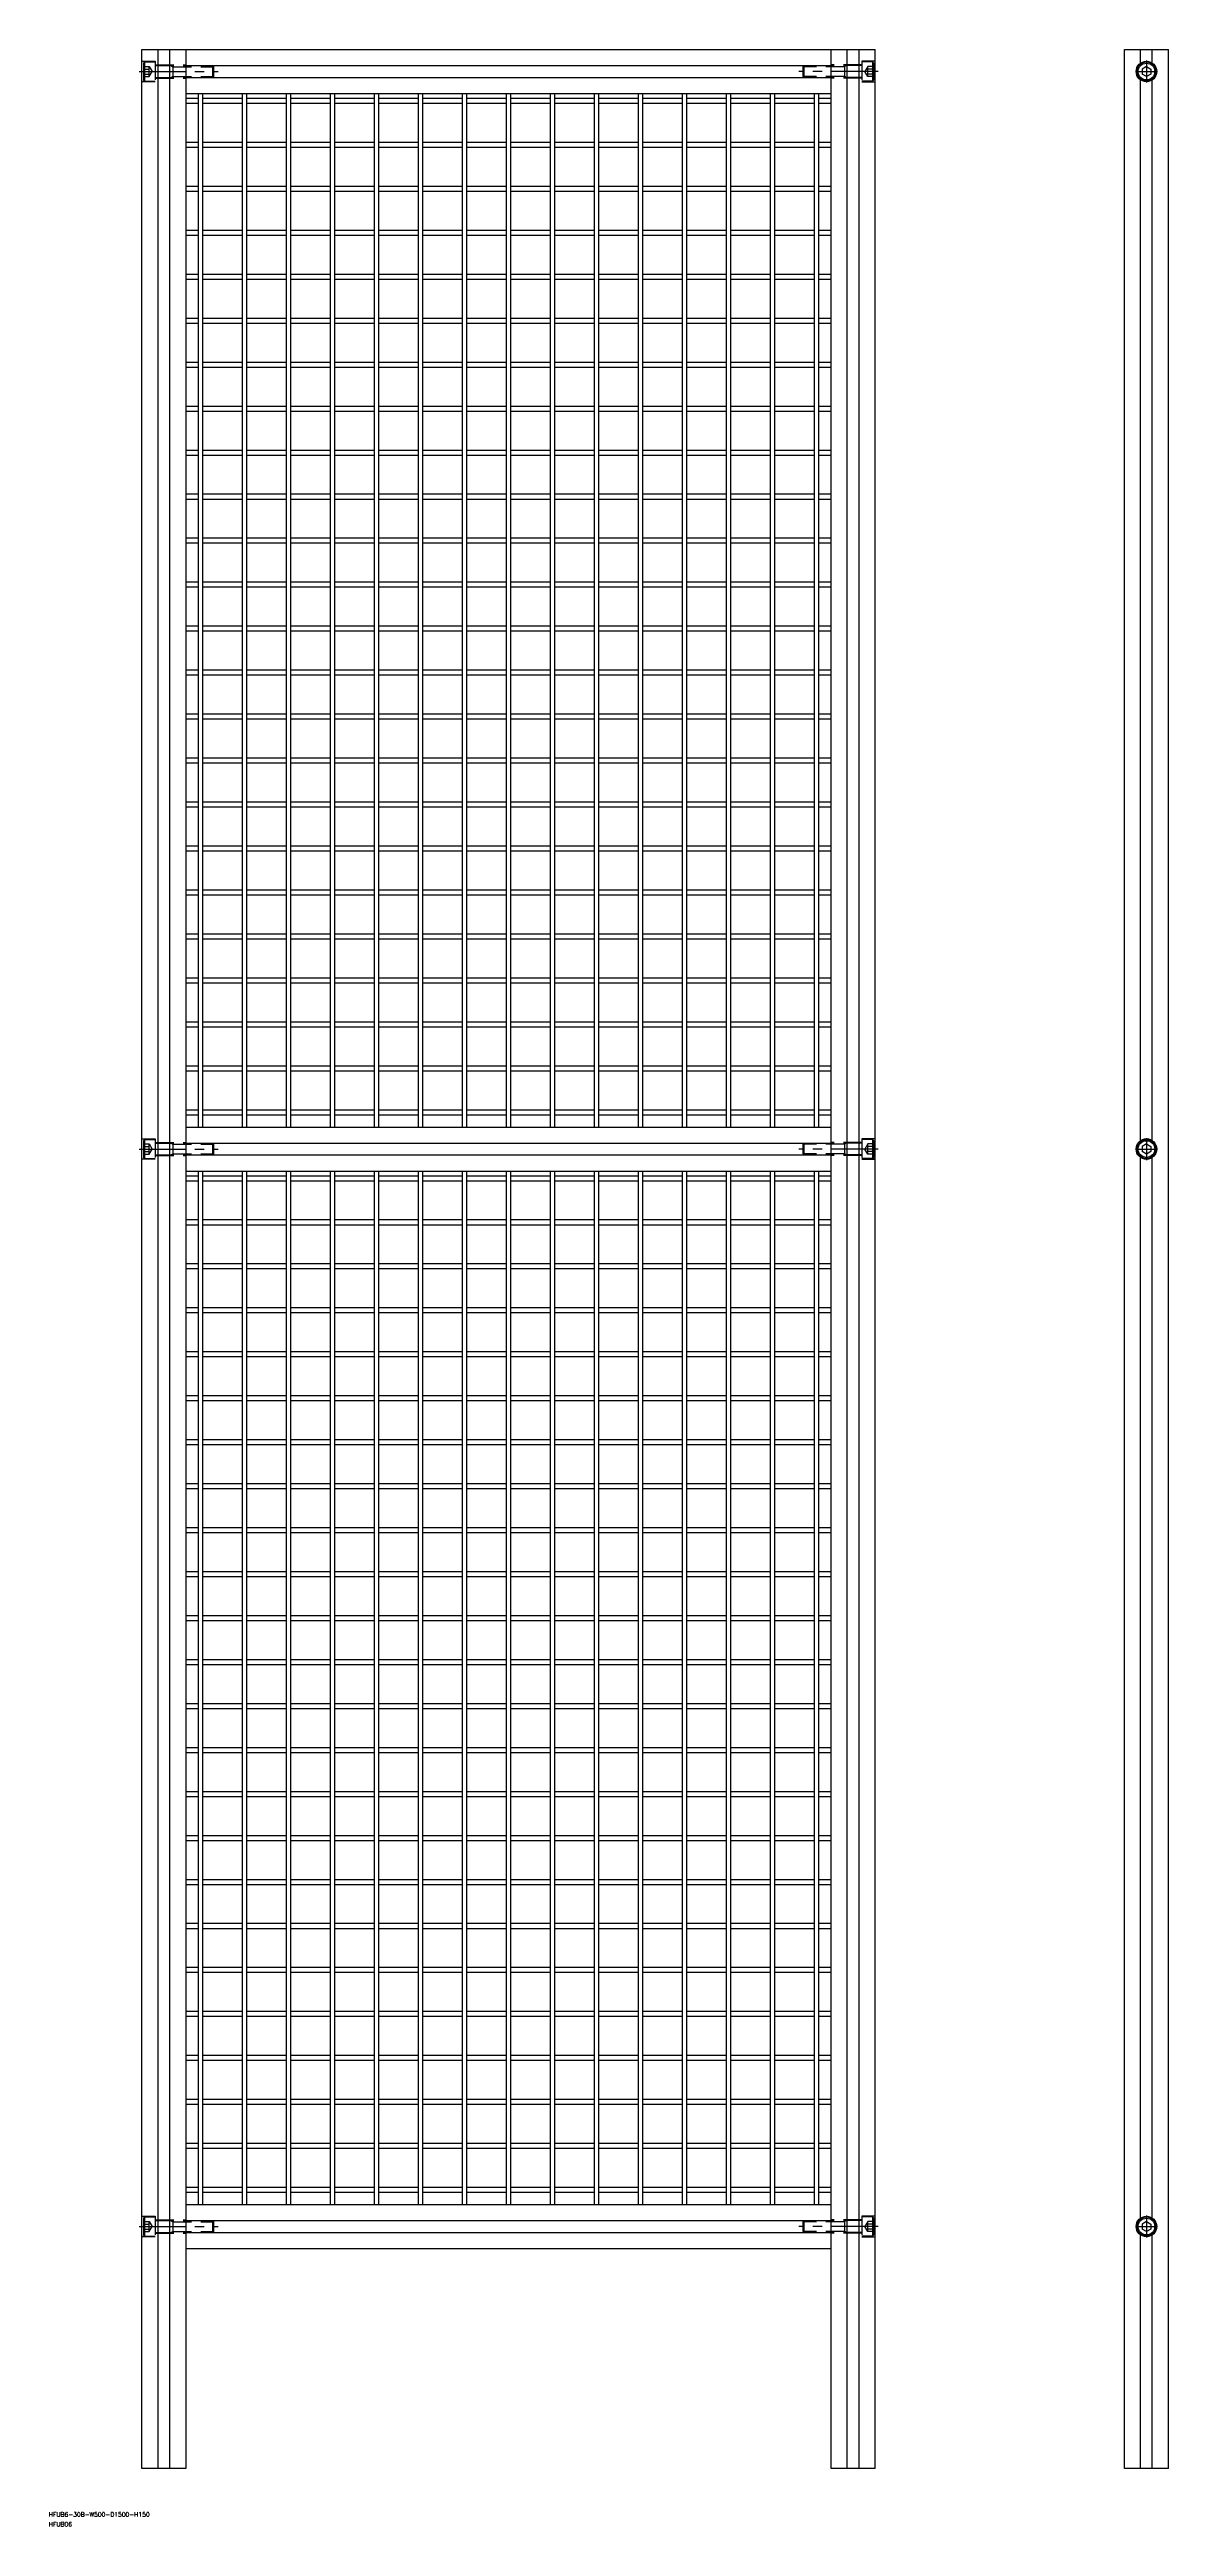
# Model space of a CAD drawing. Extents: x -63 to 700, y -40 to 1650.
import ezdxf

# ---------------------------------------------------------------- set-up
doc = ezdxf.new("R2010")
doc.units = 0
doc.linetypes.add('CENTER', pattern=[50.8, 31.75, -6.35, 6.35, -6.35])
doc.linetypes.add('DASHED', pattern=[19.05, 12.7, -6.35])
doc.layers.get('0').update_dxf_attribs({"linetype": 'CONTINUOUS'})
doc.layers.add('CENTER', color=1, linetype='CENTER')
doc.styles.get("Standard").update_dxf_attribs({"font": 'txt.shx', "height": 3, "bigfont": 'bigfont.shx'})

# ---------------------------------------------------------------- blocks, each defined once
blk = doc.blocks.new('*U2')
at = {"color": 7, "linetype": 'CONTINUOUS'}
blk.add_text('HFUB6-30B-W500-D1500-H150', height=3, dxfattribs=at).set_placement((-63.5, -32.9))
blk = doc.blocks.new('*U3')
at = {"color": 7, "linetype": 'CONTINUOUS'}
blk.add_text('HFUB06', height=3, dxfattribs=at).set_placement((-63.5, -39.6))

msp = doc.modelspace()

# ---------------------------------------------------------------- linework, layer by layer
at = {"color": 7, "linetype": 'CONTINUOUS'}
for p, q in [((0, 0), (0, 1650)), ((0, 1650), (30, 1650)), ((11, 0), (11, 1650)), ((19, 0), (19, 1650)), ((30, 1650), (30, 0)), ((30, 1650), (470, 1650)), ((30, 1639), (470, 1639)), ((470, 0), (470, 1650)), ((470, 1650), (500, 1650)), ((481, 0), (481, 1650)), ((489, 0), (489, 1650)), ((500, 0), (500, 1650)), ((670, 0), (670, 1650)), ((670, 1650), (700, 1650)), ((681, 1640.7), (681, 1650)), ((689, 1640.7), (689, 1650)), ((700, 0), (700, 1650)), ((30, 1631), (470, 1631)), ((681, 905.7), (681, 1629.3)), ((685, 1638.5), (682, 1636.7)), ((682, 1636.7), (682, 1633.3)), ((685, 1631.5), (682, 1633.3)), ((685, 1638.5), (688, 1636.7)), ((688, 1633.3), (685, 1631.5)), ((688, 1636.7), (688, 1633.3)), ((689, 905.7), (689, 1629.3)), ((30, 1620), (470, 1620)), ((30, 1620), (470, 1620)), ((38.4, 1616.6), (30, 1616.6)), ((30, 1616.6), (30, 1613.4)), ((30, 1613.4), (38.4, 1613.4)), ((38.4, 1620), (38.4, 915)), ((41.6, 915), (41.6, 1620)), ((68.4, 1616.6), (41.6, 1616.6)), ((41.6, 1613.4), (68.4, 1613.4)), ((68.4, 1620), (68.4, 915)), ((71.6, 915), (71.6, 1620)), ((98.4, 1616.6), (71.6, 1616.6)), ((71.6, 1613.4), (98.4, 1613.4)), ((98.4, 1620), (98.4, 915)), ((101.6, 915), (101.6, 1620)), ((128.4, 1616.6), (101.6, 1616.6)), ((101.6, 1613.4), (128.4, 1613.4)), ((128.4, 1620), (128.4, 915)), ((131.6, 915), (131.6, 1620)), ((158.4, 1616.6), (131.6, 1616.6)), ((131.6, 1613.4), (158.4, 1613.4)), ((158.4, 1620), (158.4, 915)), ((161.6, 915), (161.6, 1620)), ((188.4, 1616.6), (161.6, 1616.6)), ((161.6, 1613.4), (188.4, 1613.4)), ((188.4, 1620), (188.4, 915)), ((191.6, 915), (191.6, 1620)), ((218.4, 1616.6), (191.6, 1616.6)), ((191.6, 1613.4), (218.4, 1613.4)), ((218.4, 1620), (218.4, 915)), ((221.6, 915), (221.6, 1620)), ((248.4, 1616.6), (221.6, 1616.6)), ((221.6, 1613.4), (248.4, 1613.4)), ((248.4, 1620), (248.4, 915)), ((251.6, 915), (251.6, 1620)), ((278.4, 1616.6), (251.6, 1616.6)), ((251.6, 1613.4), (278.4, 1613.4)), ((278.4, 1620), (278.4, 915)), ((281.6, 915), (281.6, 1620)), ((308.4, 1616.6), (281.6, 1616.6)), ((281.6, 1613.4), (308.4, 1613.4)), ((308.4, 1620), (308.4, 915)), ((311.6, 915), (311.6, 1620)), ((338.4, 1616.6), (311.6, 1616.6)), ((311.6, 1613.4), (338.4, 1613.4)), ((338.4, 1620), (338.4, 915)), ((341.6, 915), (341.6, 1620)), ((368.4, 1616.6), (341.6, 1616.6)), ((341.6, 1613.4), (368.4, 1613.4)), ((368.4, 1620), (368.4, 915)), ((371.6, 915), (371.6, 1620)), ((398.4, 1616.6), (371.6, 1616.6)), ((371.6, 1613.4), (398.4, 1613.4)), ((398.4, 1620), (398.4, 915)), ((401.6, 915), (401.6, 1620)), ((428.4, 1616.6), (401.6, 1616.6)), ((401.6, 1613.4), (428.4, 1613.4)), ((428.4, 1620), (428.4, 915)), ((431.6, 915), (431.6, 1620)), ((458.4, 1616.6), (431.6, 1616.6)), ((431.6, 1613.4), (458.4, 1613.4)), ((458.4, 1620), (458.4, 915)), ((461.6, 915), (461.6, 1620)), ((470, 1616.6), (461.6, 1616.6)), ((461.6, 1613.4), (470, 1613.4)), ((38.4, 1586.6), (30, 1586.6)), ((30, 1586.6), (30, 1583.4)), ((30, 1583.4), (38.4, 1583.4)), ((68.4, 1586.6), (41.6, 1586.6)), ((41.6, 1583.4), (68.4, 1583.4)), ((98.4, 1586.6), (71.6, 1586.6)), ((71.6, 1583.4), (98.4, 1583.4)), ((128.4, 1586.6), (101.6, 1586.6)), ((101.6, 1583.4), (128.4, 1583.4)), ((158.4, 1586.6), (131.6, 1586.6)), ((131.6, 1583.4), (158.4, 1583.4)), ((188.4, 1586.6), (161.6, 1586.6)), ((161.6, 1583.4), (188.4, 1583.4)), ((218.4, 1586.6), (191.6, 1586.6)), ((191.6, 1583.4), (218.4, 1583.4)), ((248.4, 1586.6), (221.6, 1586.6)), ((221.6, 1583.4), (248.4, 1583.4)), ((278.4, 1586.6), (251.6, 1586.6)), ((251.6, 1583.4), (278.4, 1583.4)), ((308.4, 1586.6), (281.6, 1586.6)), ((281.6, 1583.4), (308.4, 1583.4)), ((338.4, 1586.6), (311.6, 1586.6)), ((311.6, 1583.4), (338.4, 1583.4)), ((368.4, 1586.6), (341.6, 1586.6)), ((341.6, 1583.4), (368.4, 1583.4)), ((398.4, 1586.6), (371.6, 1586.6)), ((371.6, 1583.4), (398.4, 1583.4)), ((428.4, 1586.6), (401.6, 1586.6)), ((401.6, 1583.4), (428.4, 1583.4)), ((458.4, 1586.6), (431.6, 1586.6)), ((431.6, 1583.4), (458.4, 1583.4)), ((470, 1586.6), (461.6, 1586.6)), ((461.6, 1583.4), (470, 1583.4)), ((38.4, 1556.6), (30, 1556.6)), ((30, 1556.6), (30, 1553.4)), ((68.4, 1556.6), (41.6, 1556.6)), ((98.4, 1556.6), (71.6, 1556.6)), ((128.4, 1556.6), (101.6, 1556.6)), ((158.4, 1556.6), (131.6, 1556.6)), ((188.4, 1556.6), (161.6, 1556.6)), ((218.4, 1556.6), (191.6, 1556.6)), ((248.4, 1556.6), (221.6, 1556.6)), ((278.4, 1556.6), (251.6, 1556.6)), ((308.4, 1556.6), (281.6, 1556.6)), ((338.4, 1556.6), (311.6, 1556.6)), ((368.4, 1556.6), (341.6, 1556.6)), ((398.4, 1556.6), (371.6, 1556.6)), ((428.4, 1556.6), (401.6, 1556.6)), ((458.4, 1556.6), (431.6, 1556.6)), ((470, 1556.6), (461.6, 1556.6)), ((30, 1553.4), (38.4, 1553.4)), ((41.6, 1553.4), (68.4, 1553.4)), ((71.6, 1553.4), (98.4, 1553.4)), ((101.6, 1553.4), (128.4, 1553.4)), ((131.6, 1553.4), (158.4, 1553.4)), ((161.6, 1553.4), (188.4, 1553.4)), ((191.6, 1553.4), (218.4, 1553.4)), ((221.6, 1553.4), (248.4, 1553.4)), ((251.6, 1553.4), (278.4, 1553.4)), ((281.6, 1553.4), (308.4, 1553.4)), ((311.6, 1553.4), (338.4, 1553.4)), ((341.6, 1553.4), (368.4, 1553.4)), ((371.6, 1553.4), (398.4, 1553.4)), ((401.6, 1553.4), (428.4, 1553.4)), ((431.6, 1553.4), (458.4, 1553.4)), ((461.6, 1553.4), (470, 1553.4)), ((38.4, 1526.6), (30, 1526.6)), ((30, 1526.6), (30, 1523.4)), ((30, 1523.4), (38.4, 1523.4)), ((68.4, 1526.6), (41.6, 1526.6)), ((41.6, 1523.4), (68.4, 1523.4)), ((98.4, 1526.6), (71.6, 1526.6)), ((71.6, 1523.4), (98.4, 1523.4)), ((128.4, 1526.6), (101.6, 1526.6)), ((101.6, 1523.4), (128.4, 1523.4)), ((158.4, 1526.6), (131.6, 1526.6)), ((131.6, 1523.4), (158.4, 1523.4)), ((188.4, 1526.6), (161.6, 1526.6)), ((161.6, 1523.4), (188.4, 1523.4)), ((218.4, 1526.6), (191.6, 1526.6)), ((191.6, 1523.4), (218.4, 1523.4)), ((248.4, 1526.6), (221.6, 1526.6)), ((221.6, 1523.4), (248.4, 1523.4)), ((278.4, 1526.6), (251.6, 1526.6)), ((251.6, 1523.4), (278.4, 1523.4)), ((308.4, 1526.6), (281.6, 1526.6)), ((281.6, 1523.4), (308.4, 1523.4)), ((338.4, 1526.6), (311.6, 1526.6)), ((311.6, 1523.4), (338.4, 1523.4)), ((368.4, 1526.6), (341.6, 1526.6)), ((341.6, 1523.4), (368.4, 1523.4)), ((398.4, 1526.6), (371.6, 1526.6)), ((371.6, 1523.4), (398.4, 1523.4)), ((428.4, 1526.6), (401.6, 1526.6)), ((401.6, 1523.4), (428.4, 1523.4)), ((458.4, 1526.6), (431.6, 1526.6)), ((431.6, 1523.4), (458.4, 1523.4)), ((470, 1526.6), (461.6, 1526.6)), ((461.6, 1523.4), (470, 1523.4)), ((38.4, 1496.6), (30, 1496.6)), ((30, 1496.6), (30, 1493.4)), ((30, 1493.4), (38.4, 1493.4)), ((68.4, 1496.6), (41.6, 1496.6)), ((41.6, 1493.4), (68.4, 1493.4)), ((98.4, 1496.6), (71.6, 1496.6)), ((71.6, 1493.4), (98.4, 1493.4)), ((128.4, 1496.6), (101.6, 1496.6)), ((101.6, 1493.4), (128.4, 1493.4)), ((158.4, 1496.6), (131.6, 1496.6)), ((131.6, 1493.4), (158.4, 1493.4)), ((188.4, 1496.6), (161.6, 1496.6)), ((161.6, 1493.4), (188.4, 1493.4)), ((218.4, 1496.6), (191.6, 1496.6)), ((191.6, 1493.4), (218.4, 1493.4)), ((248.4, 1496.6), (221.6, 1496.6)), ((221.6, 1493.4), (248.4, 1493.4)), ((278.4, 1496.6), (251.6, 1496.6)), ((251.6, 1493.4), (278.4, 1493.4)), ((308.4, 1496.6), (281.6, 1496.6)), ((281.6, 1493.4), (308.4, 1493.4)), ((338.4, 1496.6), (311.6, 1496.6)), ((311.6, 1493.4), (338.4, 1493.4)), ((368.4, 1496.6), (341.6, 1496.6)), ((341.6, 1493.4), (368.4, 1493.4)), ((398.4, 1496.6), (371.6, 1496.6)), ((371.6, 1493.4), (398.4, 1493.4)), ((428.4, 1496.6), (401.6, 1496.6)), ((401.6, 1493.4), (428.4, 1493.4)), ((458.4, 1496.6), (431.6, 1496.6)), ((431.6, 1493.4), (458.4, 1493.4)), ((470, 1496.6), (461.6, 1496.6)), ((461.6, 1493.4), (470, 1493.4)), ((38.4, 1466.6), (30, 1466.6)), ((30, 1466.6), (30, 1463.4)), ((30, 1463.4), (38.4, 1463.4)), ((68.4, 1466.6), (41.6, 1466.6)), ((41.6, 1463.4), (68.4, 1463.4)), ((98.4, 1466.6), (71.6, 1466.6)), ((71.6, 1463.4), (98.4, 1463.4)), ((128.4, 1466.6), (101.6, 1466.6)), ((101.6, 1463.4), (128.4, 1463.4)), ((158.4, 1466.6), (131.6, 1466.6)), ((131.6, 1463.4), (158.4, 1463.4)), ((188.4, 1466.6), (161.6, 1466.6)), ((161.6, 1463.4), (188.4, 1463.4)), ((218.4, 1466.6), (191.6, 1466.6)), ((191.6, 1463.4), (218.4, 1463.4)), ((248.4, 1466.6), (221.6, 1466.6)), ((221.6, 1463.4), (248.4, 1463.4)), ((278.4, 1466.6), (251.6, 1466.6)), ((251.6, 1463.4), (278.4, 1463.4)), ((308.4, 1466.6), (281.6, 1466.6)), ((281.6, 1463.4), (308.4, 1463.4)), ((338.4, 1466.6), (311.6, 1466.6)), ((311.6, 1463.4), (338.4, 1463.4)), ((368.4, 1466.6), (341.6, 1466.6)), ((341.6, 1463.4), (368.4, 1463.4)), ((398.4, 1466.6), (371.6, 1466.6)), ((371.6, 1463.4), (398.4, 1463.4)), ((428.4, 1466.6), (401.6, 1466.6)), ((401.6, 1463.4), (428.4, 1463.4)), ((458.4, 1466.6), (431.6, 1466.6)), ((431.6, 1463.4), (458.4, 1463.4)), ((470, 1466.6), (461.6, 1466.6)), ((461.6, 1463.4), (470, 1463.4)), ((38.4, 1436.6), (30, 1436.6)), ((30, 1436.6), (30, 1433.4)), ((68.4, 1436.6), (41.6, 1436.6)), ((98.4, 1436.6), (71.6, 1436.6)), ((128.4, 1436.6), (101.6, 1436.6)), ((158.4, 1436.6), (131.6, 1436.6)), ((188.4, 1436.6), (161.6, 1436.6)), ((218.4, 1436.6), (191.6, 1436.6)), ((248.4, 1436.6), (221.6, 1436.6)), ((278.4, 1436.6), (251.6, 1436.6)), ((308.4, 1436.6), (281.6, 1436.6)), ((338.4, 1436.6), (311.6, 1436.6)), ((368.4, 1436.6), (341.6, 1436.6)), ((398.4, 1436.6), (371.6, 1436.6)), ((428.4, 1436.6), (401.6, 1436.6)), ((458.4, 1436.6), (431.6, 1436.6)), ((470, 1436.6), (461.6, 1436.6)), ((30, 1433.4), (38.4, 1433.4)), ((41.6, 1433.4), (68.4, 1433.4)), ((71.6, 1433.4), (98.4, 1433.4)), ((101.6, 1433.4), (128.4, 1433.4)), ((131.6, 1433.4), (158.4, 1433.4)), ((161.6, 1433.4), (188.4, 1433.4)), ((191.6, 1433.4), (218.4, 1433.4)), ((221.6, 1433.4), (248.4, 1433.4)), ((251.6, 1433.4), (278.4, 1433.4)), ((281.6, 1433.4), (308.4, 1433.4)), ((311.6, 1433.4), (338.4, 1433.4)), ((341.6, 1433.4), (368.4, 1433.4)), ((371.6, 1433.4), (398.4, 1433.4)), ((401.6, 1433.4), (428.4, 1433.4)), ((431.6, 1433.4), (458.4, 1433.4)), ((461.6, 1433.4), (470, 1433.4)), ((38.4, 1406.6), (30, 1406.6)), ((30, 1406.6), (30, 1403.4)), ((30, 1403.4), (38.4, 1403.4)), ((68.4, 1406.6), (41.6, 1406.6)), ((41.6, 1403.4), (68.4, 1403.4)), ((98.4, 1406.6), (71.6, 1406.6)), ((71.6, 1403.4), (98.4, 1403.4)), ((128.4, 1406.6), (101.6, 1406.6)), ((101.6, 1403.4), (128.4, 1403.4)), ((158.4, 1406.6), (131.6, 1406.6)), ((131.6, 1403.4), (158.4, 1403.4)), ((188.4, 1406.6), (161.6, 1406.6)), ((161.6, 1403.4), (188.4, 1403.4)), ((218.4, 1406.6), (191.6, 1406.6)), ((191.6, 1403.4), (218.4, 1403.4)), ((248.4, 1406.6), (221.6, 1406.6)), ((221.6, 1403.4), (248.4, 1403.4)), ((278.4, 1406.6), (251.6, 1406.6)), ((251.6, 1403.4), (278.4, 1403.4)), ((308.4, 1406.6), (281.6, 1406.6)), ((281.6, 1403.4), (308.4, 1403.4)), ((338.4, 1406.6), (311.6, 1406.6)), ((311.6, 1403.4), (338.4, 1403.4)), ((368.4, 1406.6), (341.6, 1406.6)), ((341.6, 1403.4), (368.4, 1403.4)), ((398.4, 1406.6), (371.6, 1406.6)), ((371.6, 1403.4), (398.4, 1403.4)), ((428.4, 1406.6), (401.6, 1406.6)), ((401.6, 1403.4), (428.4, 1403.4)), ((458.4, 1406.6), (431.6, 1406.6)), ((431.6, 1403.4), (458.4, 1403.4)), ((470, 1406.6), (461.6, 1406.6)), ((461.6, 1403.4), (470, 1403.4)), ((38.4, 1376.6), (30, 1376.6)), ((30, 1376.6), (30, 1373.4)), ((30, 1373.4), (38.4, 1373.4)), ((68.4, 1376.6), (41.6, 1376.6)), ((41.6, 1373.4), (68.4, 1373.4)), ((98.4, 1376.6), (71.6, 1376.6)), ((71.6, 1373.4), (98.4, 1373.4)), ((128.4, 1376.6), (101.6, 1376.6)), ((101.6, 1373.4), (128.4, 1373.4)), ((158.4, 1376.6), (131.6, 1376.6)), ((131.6, 1373.4), (158.4, 1373.4)), ((188.4, 1376.6), (161.6, 1376.6)), ((161.6, 1373.4), (188.4, 1373.4)), ((218.4, 1376.6), (191.6, 1376.6)), ((191.6, 1373.4), (218.4, 1373.4)), ((248.4, 1376.6), (221.6, 1376.6)), ((221.6, 1373.4), (248.4, 1373.4)), ((278.4, 1376.6), (251.6, 1376.6)), ((251.6, 1373.4), (278.4, 1373.4)), ((308.4, 1376.6), (281.6, 1376.6)), ((281.6, 1373.4), (308.4, 1373.4)), ((338.4, 1376.6), (311.6, 1376.6)), ((311.6, 1373.4), (338.4, 1373.4)), ((368.4, 1376.6), (341.6, 1376.6)), ((341.6, 1373.4), (368.4, 1373.4)), ((398.4, 1376.6), (371.6, 1376.6)), ((371.6, 1373.4), (398.4, 1373.4)), ((428.4, 1376.6), (401.6, 1376.6)), ((401.6, 1373.4), (428.4, 1373.4)), ((458.4, 1376.6), (431.6, 1376.6)), ((431.6, 1373.4), (458.4, 1373.4)), ((470, 1376.6), (461.6, 1376.6)), ((461.6, 1373.4), (470, 1373.4)), ((38.4, 1346.6), (30, 1346.6)), ((30, 1346.6), (30, 1343.4)), ((30, 1343.4), (38.4, 1343.4)), ((68.4, 1346.6), (41.6, 1346.6)), ((41.6, 1343.4), (68.4, 1343.4)), ((98.4, 1346.6), (71.6, 1346.6)), ((71.6, 1343.4), (98.4, 1343.4)), ((128.4, 1346.6), (101.6, 1346.6)), ((101.6, 1343.4), (128.4, 1343.4)), ((158.4, 1346.6), (131.6, 1346.6)), ((131.6, 1343.4), (158.4, 1343.4)), ((188.4, 1346.6), (161.6, 1346.6)), ((161.6, 1343.4), (188.4, 1343.4)), ((218.4, 1346.6), (191.6, 1346.6)), ((191.6, 1343.4), (218.4, 1343.4)), ((248.4, 1346.6), (221.6, 1346.6)), ((221.6, 1343.4), (248.4, 1343.4)), ((278.4, 1346.6), (251.6, 1346.6)), ((251.6, 1343.4), (278.4, 1343.4)), ((308.4, 1346.6), (281.6, 1346.6)), ((281.6, 1343.4), (308.4, 1343.4)), ((338.4, 1346.6), (311.6, 1346.6)), ((311.6, 1343.4), (338.4, 1343.4)), ((368.4, 1346.6), (341.6, 1346.6)), ((341.6, 1343.4), (368.4, 1343.4)), ((398.4, 1346.6), (371.6, 1346.6)), ((371.6, 1343.4), (398.4, 1343.4)), ((428.4, 1346.6), (401.6, 1346.6)), ((401.6, 1343.4), (428.4, 1343.4)), ((458.4, 1346.6), (431.6, 1346.6)), ((431.6, 1343.4), (458.4, 1343.4)), ((470, 1346.6), (461.6, 1346.6)), ((461.6, 1343.4), (470, 1343.4)), ((38.4, 1316.6), (30, 1316.6)), ((30, 1316.6), (30, 1313.4)), ((30, 1313.4), (38.4, 1313.4)), ((68.4, 1316.6), (41.6, 1316.6)), ((41.6, 1313.4), (68.4, 1313.4)), ((98.4, 1316.6), (71.6, 1316.6)), ((71.6, 1313.4), (98.4, 1313.4)), ((128.4, 1316.6), (101.6, 1316.6)), ((101.6, 1313.4), (128.4, 1313.4)), ((158.4, 1316.6), (131.6, 1316.6)), ((131.6, 1313.4), (158.4, 1313.4)), ((188.4, 1316.6), (161.6, 1316.6)), ((161.6, 1313.4), (188.4, 1313.4)), ((218.4, 1316.6), (191.6, 1316.6)), ((191.6, 1313.4), (218.4, 1313.4)), ((248.4, 1316.6), (221.6, 1316.6)), ((221.6, 1313.4), (248.4, 1313.4)), ((278.4, 1316.6), (251.6, 1316.6)), ((251.6, 1313.4), (278.4, 1313.4)), ((308.4, 1316.6), (281.6, 1316.6)), ((281.6, 1313.4), (308.4, 1313.4)), ((338.4, 1316.6), (311.6, 1316.6)), ((311.6, 1313.4), (338.4, 1313.4)), ((368.4, 1316.6), (341.6, 1316.6)), ((341.6, 1313.4), (368.4, 1313.4)), ((398.4, 1316.6), (371.6, 1316.6)), ((371.6, 1313.4), (398.4, 1313.4)), ((428.4, 1316.6), (401.6, 1316.6)), ((401.6, 1313.4), (428.4, 1313.4)), ((458.4, 1316.6), (431.6, 1316.6)), ((431.6, 1313.4), (458.4, 1313.4)), ((470, 1316.6), (461.6, 1316.6)), ((461.6, 1313.4), (470, 1313.4)), ((38.4, 1286.6), (30, 1286.6)), ((30, 1286.6), (30, 1283.4)), ((68.4, 1286.6), (41.6, 1286.6)), ((98.4, 1286.6), (71.6, 1286.6)), ((128.4, 1286.6), (101.6, 1286.6)), ((158.4, 1286.6), (131.6, 1286.6)), ((188.4, 1286.6), (161.6, 1286.6)), ((218.4, 1286.6), (191.6, 1286.6)), ((248.4, 1286.6), (221.6, 1286.6)), ((278.4, 1286.6), (251.6, 1286.6)), ((308.4, 1286.6), (281.6, 1286.6)), ((338.4, 1286.6), (311.6, 1286.6)), ((368.4, 1286.6), (341.6, 1286.6)), ((398.4, 1286.6), (371.6, 1286.6)), ((428.4, 1286.6), (401.6, 1286.6)), ((458.4, 1286.6), (431.6, 1286.6)), ((470, 1286.6), (461.6, 1286.6)), ((30, 1283.4), (38.4, 1283.4)), ((41.6, 1283.4), (68.4, 1283.4)), ((71.6, 1283.4), (98.4, 1283.4)), ((101.6, 1283.4), (128.4, 1283.4)), ((131.6, 1283.4), (158.4, 1283.4)), ((161.6, 1283.4), (188.4, 1283.4)), ((191.6, 1283.4), (218.4, 1283.4)), ((221.6, 1283.4), (248.4, 1283.4)), ((251.6, 1283.4), (278.4, 1283.4)), ((281.6, 1283.4), (308.4, 1283.4)), ((311.6, 1283.4), (338.4, 1283.4)), ((341.6, 1283.4), (368.4, 1283.4)), ((371.6, 1283.4), (398.4, 1283.4)), ((401.6, 1283.4), (428.4, 1283.4)), ((431.6, 1283.4), (458.4, 1283.4)), ((461.6, 1283.4), (470, 1283.4)), ((38.4, 1256.6), (30, 1256.6)), ((30, 1256.6), (30, 1253.4)), ((30, 1253.4), (38.4, 1253.4)), ((68.4, 1256.6), (41.6, 1256.6)), ((41.6, 1253.4), (68.4, 1253.4)), ((98.4, 1256.6), (71.6, 1256.6)), ((71.6, 1253.4), (98.4, 1253.4)), ((128.4, 1256.6), (101.6, 1256.6)), ((101.6, 1253.4), (128.4, 1253.4)), ((158.4, 1256.6), (131.6, 1256.6)), ((131.6, 1253.4), (158.4, 1253.4)), ((188.4, 1256.6), (161.6, 1256.6)), ((161.6, 1253.4), (188.4, 1253.4)), ((218.4, 1256.6), (191.6, 1256.6)), ((191.6, 1253.4), (218.4, 1253.4)), ((248.4, 1256.6), (221.6, 1256.6)), ((221.6, 1253.4), (248.4, 1253.4)), ((278.4, 1256.6), (251.6, 1256.6)), ((251.6, 1253.4), (278.4, 1253.4)), ((308.4, 1256.6), (281.6, 1256.6)), ((281.6, 1253.4), (308.4, 1253.4)), ((338.4, 1256.6), (311.6, 1256.6)), ((311.6, 1253.4), (338.4, 1253.4)), ((368.4, 1256.6), (341.6, 1256.6)), ((341.6, 1253.4), (368.4, 1253.4)), ((398.4, 1256.6), (371.6, 1256.6)), ((371.6, 1253.4), (398.4, 1253.4)), ((428.4, 1256.6), (401.6, 1256.6)), ((401.6, 1253.4), (428.4, 1253.4)), ((458.4, 1256.6), (431.6, 1256.6)), ((431.6, 1253.4), (458.4, 1253.4)), ((470, 1256.6), (461.6, 1256.6)), ((461.6, 1253.4), (470, 1253.4)), ((38.4, 1226.6), (30, 1226.6)), ((30, 1226.6), (30, 1223.4)), ((30, 1223.4), (38.4, 1223.4)), ((68.4, 1226.6), (41.6, 1226.6)), ((41.6, 1223.4), (68.4, 1223.4)), ((98.4, 1226.6), (71.6, 1226.6)), ((71.6, 1223.4), (98.4, 1223.4)), ((128.4, 1226.6), (101.6, 1226.6)), ((101.6, 1223.4), (128.4, 1223.4)), ((158.4, 1226.6), (131.6, 1226.6)), ((131.6, 1223.4), (158.4, 1223.4)), ((188.4, 1226.6), (161.6, 1226.6)), ((161.6, 1223.4), (188.4, 1223.4)), ((218.4, 1226.6), (191.6, 1226.6)), ((191.6, 1223.4), (218.4, 1223.4)), ((248.4, 1226.6), (221.6, 1226.6)), ((221.6, 1223.4), (248.4, 1223.4)), ((278.4, 1226.6), (251.6, 1226.6)), ((251.6, 1223.4), (278.4, 1223.4)), ((308.4, 1226.6), (281.6, 1226.6)), ((281.6, 1223.4), (308.4, 1223.4)), ((338.4, 1226.6), (311.6, 1226.6)), ((311.6, 1223.4), (338.4, 1223.4)), ((368.4, 1226.6), (341.6, 1226.6)), ((341.6, 1223.4), (368.4, 1223.4)), ((398.4, 1226.6), (371.6, 1226.6)), ((371.6, 1223.4), (398.4, 1223.4)), ((428.4, 1226.6), (401.6, 1226.6)), ((401.6, 1223.4), (428.4, 1223.4)), ((458.4, 1226.6), (431.6, 1226.6)), ((431.6, 1223.4), (458.4, 1223.4)), ((470, 1226.6), (461.6, 1226.6)), ((461.6, 1223.4), (470, 1223.4)), ((38.4, 1196.6), (30, 1196.6)), ((30, 1196.6), (30, 1193.4)), ((30, 1193.4), (38.4, 1193.4)), ((68.4, 1196.6), (41.6, 1196.6)), ((41.6, 1193.4), (68.4, 1193.4)), ((98.4, 1196.6), (71.6, 1196.6)), ((71.6, 1193.4), (98.4, 1193.4)), ((128.4, 1196.6), (101.6, 1196.6)), ((101.6, 1193.4), (128.4, 1193.4)), ((158.4, 1196.6), (131.6, 1196.6)), ((131.6, 1193.4), (158.4, 1193.4)), ((188.4, 1196.6), (161.6, 1196.6)), ((161.6, 1193.4), (188.4, 1193.4)), ((218.4, 1196.6), (191.6, 1196.6)), ((191.6, 1193.4), (218.4, 1193.4)), ((248.4, 1196.6), (221.6, 1196.6)), ((221.6, 1193.4), (248.4, 1193.4)), ((278.4, 1196.6), (251.6, 1196.6)), ((251.6, 1193.4), (278.4, 1193.4)), ((308.4, 1196.6), (281.6, 1196.6)), ((281.6, 1193.4), (308.4, 1193.4)), ((338.4, 1196.6), (311.6, 1196.6)), ((311.6, 1193.4), (338.4, 1193.4)), ((368.4, 1196.6), (341.6, 1196.6)), ((341.6, 1193.4), (368.4, 1193.4)), ((398.4, 1196.6), (371.6, 1196.6)), ((371.6, 1193.4), (398.4, 1193.4)), ((428.4, 1196.6), (401.6, 1196.6)), ((401.6, 1193.4), (428.4, 1193.4)), ((458.4, 1196.6), (431.6, 1196.6)), ((431.6, 1193.4), (458.4, 1193.4)), ((470, 1196.6), (461.6, 1196.6)), ((461.6, 1193.4), (470, 1193.4)), ((38.4, 1166.6), (30, 1166.6)), ((30, 1166.6), (30, 1163.4)), ((68.4, 1166.6), (41.6, 1166.6)), ((98.4, 1166.6), (71.6, 1166.6)), ((128.4, 1166.6), (101.6, 1166.6)), ((158.4, 1166.6), (131.6, 1166.6)), ((188.4, 1166.6), (161.6, 1166.6)), ((218.4, 1166.6), (191.6, 1166.6)), ((248.4, 1166.6), (221.6, 1166.6)), ((278.4, 1166.6), (251.6, 1166.6)), ((308.4, 1166.6), (281.6, 1166.6)), ((338.4, 1166.6), (311.6, 1166.6)), ((368.4, 1166.6), (341.6, 1166.6)), ((398.4, 1166.6), (371.6, 1166.6)), ((428.4, 1166.6), (401.6, 1166.6)), ((458.4, 1166.6), (431.6, 1166.6)), ((470, 1166.6), (461.6, 1166.6)), ((30, 1163.4), (38.4, 1163.4)), ((41.6, 1163.4), (68.4, 1163.4)), ((71.6, 1163.4), (98.4, 1163.4)), ((101.6, 1163.4), (128.4, 1163.4)), ((131.6, 1163.4), (158.4, 1163.4)), ((161.6, 1163.4), (188.4, 1163.4)), ((191.6, 1163.4), (218.4, 1163.4)), ((221.6, 1163.4), (248.4, 1163.4)), ((251.6, 1163.4), (278.4, 1163.4)), ((281.6, 1163.4), (308.4, 1163.4)), ((311.6, 1163.4), (338.4, 1163.4)), ((341.6, 1163.4), (368.4, 1163.4)), ((371.6, 1163.4), (398.4, 1163.4)), ((401.6, 1163.4), (428.4, 1163.4)), ((431.6, 1163.4), (458.4, 1163.4)), ((461.6, 1163.4), (470, 1163.4)), ((38.4, 1136.6), (30, 1136.6)), ((30, 1136.6), (30, 1133.4)), ((30, 1133.4), (38.4, 1133.4)), ((68.4, 1136.6), (41.6, 1136.6)), ((41.6, 1133.4), (68.4, 1133.4)), ((98.4, 1136.6), (71.6, 1136.6)), ((71.6, 1133.4), (98.4, 1133.4)), ((128.4, 1136.6), (101.6, 1136.6)), ((101.6, 1133.4), (128.4, 1133.4)), ((158.4, 1136.6), (131.6, 1136.6)), ((131.6, 1133.4), (158.4, 1133.4)), ((188.4, 1136.6), (161.6, 1136.6)), ((161.6, 1133.4), (188.4, 1133.4)), ((218.4, 1136.6), (191.6, 1136.6)), ((191.6, 1133.4), (218.4, 1133.4)), ((248.4, 1136.6), (221.6, 1136.6)), ((221.6, 1133.4), (248.4, 1133.4)), ((278.4, 1136.6), (251.6, 1136.6)), ((251.6, 1133.4), (278.4, 1133.4)), ((308.4, 1136.6), (281.6, 1136.6)), ((281.6, 1133.4), (308.4, 1133.4)), ((338.4, 1136.6), (311.6, 1136.6)), ((311.6, 1133.4), (338.4, 1133.4)), ((368.4, 1136.6), (341.6, 1136.6)), ((341.6, 1133.4), (368.4, 1133.4)), ((398.4, 1136.6), (371.6, 1136.6)), ((371.6, 1133.4), (398.4, 1133.4)), ((428.4, 1136.6), (401.6, 1136.6)), ((401.6, 1133.4), (428.4, 1133.4)), ((458.4, 1136.6), (431.6, 1136.6)), ((431.6, 1133.4), (458.4, 1133.4)), ((470, 1136.6), (461.6, 1136.6)), ((461.6, 1133.4), (470, 1133.4)), ((38.4, 1106.6), (30, 1106.6)), ((30, 1106.6), (30, 1103.4)), ((30, 1103.4), (38.4, 1103.4)), ((68.4, 1106.6), (41.6, 1106.6)), ((41.6, 1103.4), (68.4, 1103.4)), ((98.4, 1106.6), (71.6, 1106.6)), ((71.6, 1103.4), (98.4, 1103.4)), ((128.4, 1106.6), (101.6, 1106.6)), ((101.6, 1103.4), (128.4, 1103.4)), ((158.4, 1106.6), (131.6, 1106.6)), ((131.6, 1103.4), (158.4, 1103.4)), ((188.4, 1106.6), (161.6, 1106.6)), ((161.6, 1103.4), (188.4, 1103.4)), ((218.4, 1106.6), (191.6, 1106.6)), ((191.6, 1103.4), (218.4, 1103.4)), ((248.4, 1106.6), (221.6, 1106.6)), ((221.6, 1103.4), (248.4, 1103.4)), ((278.4, 1106.6), (251.6, 1106.6)), ((251.6, 1103.4), (278.4, 1103.4)), ((308.4, 1106.6), (281.6, 1106.6)), ((281.6, 1103.4), (308.4, 1103.4)), ((338.4, 1106.6), (311.6, 1106.6)), ((311.6, 1103.4), (338.4, 1103.4)), ((368.4, 1106.6), (341.6, 1106.6)), ((341.6, 1103.4), (368.4, 1103.4)), ((398.4, 1106.6), (371.6, 1106.6)), ((371.6, 1103.4), (398.4, 1103.4)), ((428.4, 1106.6), (401.6, 1106.6)), ((401.6, 1103.4), (428.4, 1103.4)), ((458.4, 1106.6), (431.6, 1106.6)), ((431.6, 1103.4), (458.4, 1103.4)), ((470, 1106.6), (461.6, 1106.6)), ((461.6, 1103.4), (470, 1103.4)), ((38.4, 1076.6), (30, 1076.6)), ((30, 1076.6), (30, 1073.4)), ((30, 1073.4), (38.4, 1073.4)), ((68.4, 1076.6), (41.6, 1076.6)), ((41.6, 1073.4), (68.4, 1073.4)), ((98.4, 1076.6), (71.6, 1076.6)), ((71.6, 1073.4), (98.4, 1073.4)), ((128.4, 1076.6), (101.6, 1076.6)), ((101.6, 1073.4), (128.4, 1073.4)), ((158.4, 1076.6), (131.6, 1076.6)), ((131.6, 1073.4), (158.4, 1073.4)), ((188.4, 1076.6), (161.6, 1076.6)), ((161.6, 1073.4), (188.4, 1073.4)), ((218.4, 1076.6), (191.6, 1076.6)), ((191.6, 1073.4), (218.4, 1073.4)), ((248.4, 1076.6), (221.6, 1076.6)), ((221.6, 1073.4), (248.4, 1073.4)), ((278.4, 1076.6), (251.6, 1076.6)), ((251.6, 1073.4), (278.4, 1073.4)), ((308.4, 1076.6), (281.6, 1076.6)), ((281.6, 1073.4), (308.4, 1073.4)), ((338.4, 1076.6), (311.6, 1076.6)), ((311.6, 1073.4), (338.4, 1073.4)), ((368.4, 1076.6), (341.6, 1076.6)), ((341.6, 1073.4), (368.4, 1073.4)), ((398.4, 1076.6), (371.6, 1076.6)), ((371.6, 1073.4), (398.4, 1073.4)), ((428.4, 1076.6), (401.6, 1076.6)), ((401.6, 1073.4), (428.4, 1073.4)), ((458.4, 1076.6), (431.6, 1076.6)), ((431.6, 1073.4), (458.4, 1073.4)), ((470, 1076.6), (461.6, 1076.6)), ((461.6, 1073.4), (470, 1073.4)), ((38.4, 1046.6), (30, 1046.6)), ((30, 1046.6), (30, 1043.4)), ((30, 1043.4), (38.4, 1043.4)), ((68.4, 1046.6), (41.6, 1046.6)), ((41.6, 1043.4), (68.4, 1043.4)), ((98.4, 1046.6), (71.6, 1046.6)), ((71.6, 1043.4), (98.4, 1043.4)), ((128.4, 1046.6), (101.6, 1046.6)), ((101.6, 1043.4), (128.4, 1043.4)), ((158.4, 1046.6), (131.6, 1046.6)), ((131.6, 1043.4), (158.4, 1043.4)), ((188.4, 1046.6), (161.6, 1046.6)), ((161.6, 1043.4), (188.4, 1043.4)), ((218.4, 1046.6), (191.6, 1046.6)), ((191.6, 1043.4), (218.4, 1043.4)), ((248.4, 1046.6), (221.6, 1046.6)), ((221.6, 1043.4), (248.4, 1043.4)), ((278.4, 1046.6), (251.6, 1046.6)), ((251.6, 1043.4), (278.4, 1043.4)), ((308.4, 1046.6), (281.6, 1046.6)), ((281.6, 1043.4), (308.4, 1043.4)), ((338.4, 1046.6), (311.6, 1046.6)), ((311.6, 1043.4), (338.4, 1043.4)), ((368.4, 1046.6), (341.6, 1046.6)), ((341.6, 1043.4), (368.4, 1043.4)), ((398.4, 1046.6), (371.6, 1046.6)), ((371.6, 1043.4), (398.4, 1043.4)), ((428.4, 1046.6), (401.6, 1046.6)), ((401.6, 1043.4), (428.4, 1043.4)), ((458.4, 1046.6), (431.6, 1046.6)), ((431.6, 1043.4), (458.4, 1043.4)), ((470, 1046.6), (461.6, 1046.6)), ((461.6, 1043.4), (470, 1043.4)), ((38.4, 1016.6), (30, 1016.6)), ((30, 1016.6), (30, 1013.4)), ((68.4, 1016.6), (41.6, 1016.6)), ((98.4, 1016.6), (71.6, 1016.6)), ((128.4, 1016.6), (101.6, 1016.6)), ((158.4, 1016.6), (131.6, 1016.6)), ((188.4, 1016.6), (161.6, 1016.6)), ((218.4, 1016.6), (191.6, 1016.6)), ((248.4, 1016.6), (221.6, 1016.6)), ((278.4, 1016.6), (251.6, 1016.6)), ((308.4, 1016.6), (281.6, 1016.6)), ((338.4, 1016.6), (311.6, 1016.6)), ((368.4, 1016.6), (341.6, 1016.6)), ((398.4, 1016.6), (371.6, 1016.6)), ((428.4, 1016.6), (401.6, 1016.6)), ((458.4, 1016.6), (431.6, 1016.6)), ((470, 1016.6), (461.6, 1016.6)), ((30, 1013.4), (38.4, 1013.4)), ((41.6, 1013.4), (68.4, 1013.4)), ((71.6, 1013.4), (98.4, 1013.4)), ((101.6, 1013.4), (128.4, 1013.4)), ((131.6, 1013.4), (158.4, 1013.4)), ((161.6, 1013.4), (188.4, 1013.4)), ((191.6, 1013.4), (218.4, 1013.4)), ((221.6, 1013.4), (248.4, 1013.4)), ((251.6, 1013.4), (278.4, 1013.4)), ((281.6, 1013.4), (308.4, 1013.4)), ((311.6, 1013.4), (338.4, 1013.4)), ((341.6, 1013.4), (368.4, 1013.4)), ((371.6, 1013.4), (398.4, 1013.4)), ((401.6, 1013.4), (428.4, 1013.4)), ((431.6, 1013.4), (458.4, 1013.4)), ((461.6, 1013.4), (470, 1013.4)), ((38.4, 986.6), (30, 986.6)), ((30, 986.6), (30, 983.4)), ((30, 983.4), (38.4, 983.4)), ((68.4, 986.6), (41.6, 986.6)), ((41.6, 983.4), (68.4, 983.4)), ((98.4, 986.6), (71.6, 986.6)), ((71.6, 983.4), (98.4, 983.4)), ((128.4, 986.6), (101.6, 986.6)), ((101.6, 983.4), (128.4, 983.4)), ((158.4, 986.6), (131.6, 986.6)), ((131.6, 983.4), (158.4, 983.4)), ((188.4, 986.6), (161.6, 986.6)), ((161.6, 983.4), (188.4, 983.4)), ((218.4, 986.6), (191.6, 986.6)), ((191.6, 983.4), (218.4, 983.4)), ((248.4, 986.6), (221.6, 986.6)), ((221.6, 983.4), (248.4, 983.4)), ((278.4, 986.6), (251.6, 986.6)), ((251.6, 983.4), (278.4, 983.4)), ((308.4, 986.6), (281.6, 986.6)), ((281.6, 983.4), (308.4, 983.4)), ((338.4, 986.6), (311.6, 986.6)), ((311.6, 983.4), (338.4, 983.4)), ((368.4, 986.6), (341.6, 986.6)), ((341.6, 983.4), (368.4, 983.4)), ((398.4, 986.6), (371.6, 986.6)), ((371.6, 983.4), (398.4, 983.4)), ((428.4, 986.6), (401.6, 986.6)), ((401.6, 983.4), (428.4, 983.4)), ((458.4, 986.6), (431.6, 986.6)), ((431.6, 983.4), (458.4, 983.4)), ((470, 986.6), (461.6, 986.6)), ((461.6, 983.4), (470, 983.4)), ((38.4, 956.6), (30, 956.6)), ((30, 956.6), (30, 953.4)), ((30, 953.4), (38.4, 953.4)), ((68.4, 956.6), (41.6, 956.6)), ((41.6, 953.4), (68.4, 953.4)), ((98.4, 956.6), (71.6, 956.6)), ((71.6, 953.4), (98.4, 953.4)), ((128.4, 956.6), (101.6, 956.6)), ((101.6, 953.4), (128.4, 953.4)), ((158.4, 956.6), (131.6, 956.6)), ((131.6, 953.4), (158.4, 953.4)), ((188.4, 956.6), (161.6, 956.6)), ((161.6, 953.4), (188.4, 953.4)), ((218.4, 956.6), (191.6, 956.6)), ((191.6, 953.4), (218.4, 953.4)), ((248.4, 956.6), (221.6, 956.6)), ((221.6, 953.4), (248.4, 953.4)), ((278.4, 956.6), (251.6, 956.6)), ((251.6, 953.4), (278.4, 953.4)), ((308.4, 956.6), (281.6, 956.6)), ((281.6, 953.4), (308.4, 953.4)), ((338.4, 956.6), (311.6, 956.6)), ((311.6, 953.4), (338.4, 953.4)), ((368.4, 956.6), (341.6, 956.6)), ((341.6, 953.4), (368.4, 953.4)), ((398.4, 956.6), (371.6, 956.6)), ((371.6, 953.4), (398.4, 953.4)), ((428.4, 956.6), (401.6, 956.6)), ((401.6, 953.4), (428.4, 953.4)), ((458.4, 956.6), (431.6, 956.6)), ((431.6, 953.4), (458.4, 953.4)), ((470, 956.6), (461.6, 956.6)), ((461.6, 953.4), (470, 953.4)), ((38.4, 926.6), (30, 926.6)), ((30, 926.6), (30, 923.4)), ((30, 923.4), (38.4, 923.4)), ((30, 915), (470, 915)), ((30, 915), (30, 885)), ((38.4, 915), (41.6, 915)), ((68.4, 926.6), (41.6, 926.6)), ((41.6, 923.4), (68.4, 923.4)), ((68.4, 915), (71.6, 915)), ((98.4, 926.6), (71.6, 926.6)), ((71.6, 923.4), (98.4, 923.4)), ((98.4, 915), (101.6, 915)), ((128.4, 926.6), (101.6, 926.6)), ((101.6, 923.4), (128.4, 923.4)), ((128.4, 915), (131.6, 915)), ((158.4, 926.6), (131.6, 926.6)), ((131.6, 923.4), (158.4, 923.4)), ((158.4, 915), (161.6, 915)), ((188.4, 926.6), (161.6, 926.6)), ((161.6, 923.4), (188.4, 923.4)), ((188.4, 915), (191.6, 915)), ((218.4, 926.6), (191.6, 926.6)), ((191.6, 923.4), (218.4, 923.4)), ((218.4, 915), (221.6, 915)), ((248.4, 926.6), (221.6, 926.6)), ((221.6, 923.4), (248.4, 923.4)), ((248.4, 915), (251.6, 915)), ((278.4, 926.6), (251.6, 926.6)), ((251.6, 923.4), (278.4, 923.4)), ((278.4, 915), (281.6, 915)), ((308.4, 926.6), (281.6, 926.6)), ((281.6, 923.4), (308.4, 923.4)), ((308.4, 915), (311.6, 915)), ((338.4, 926.6), (311.6, 926.6)), ((311.6, 923.4), (338.4, 923.4)), ((368.4, 926.6), (341.6, 926.6)), ((341.6, 923.4), (368.4, 923.4)), ((398.4, 926.6), (371.6, 926.6)), ((371.6, 923.4), (398.4, 923.4)), ((428.4, 926.6), (401.6, 926.6)), ((401.6, 923.4), (428.4, 923.4)), ((458.4, 926.6), (431.6, 926.6)), ((431.6, 923.4), (458.4, 923.4)), ((470, 926.6), (461.6, 926.6)), ((461.6, 923.4), (470, 923.4)), ((30, 904), (470, 904)), ((30, 896), (470, 896)), ((685, 903.5), (682, 901.7)), ((682, 901.7), (682, 898.3)), ((685, 896.5), (682, 898.3)), ((685, 903.5), (688, 901.7)), ((688, 898.3), (685, 896.5)), ((688, 901.7), (688, 898.3)), ((30, 885), (470, 885)), ((38.4, 881.6), (30, 881.6)), ((30, 881.6), (30, 878.4)), ((38.4, 885), (38.4, 180)), ((41.6, 180), (41.6, 885)), ((68.4, 881.6), (41.6, 881.6)), ((68.4, 885), (68.4, 180)), ((71.6, 180), (71.6, 885)), ((98.4, 881.6), (71.6, 881.6)), ((98.4, 885), (98.4, 180)), ((101.6, 180), (101.6, 885)), ((128.4, 881.6), (101.6, 881.6)), ((128.4, 885), (128.4, 180)), ((131.6, 180), (131.6, 885)), ((158.4, 881.6), (131.6, 881.6)), ((158.4, 885), (158.4, 180)), ((161.6, 180), (161.6, 885)), ((188.4, 881.6), (161.6, 881.6)), ((188.4, 885), (188.4, 180)), ((191.6, 180), (191.6, 885)), ((218.4, 881.6), (191.6, 881.6)), ((218.4, 885), (218.4, 180)), ((221.6, 180), (221.6, 885)), ((248.4, 881.6), (221.6, 881.6)), ((248.4, 885), (248.4, 180)), ((251.6, 180), (251.6, 885)), ((278.4, 881.6), (251.6, 881.6)), ((278.4, 885), (278.4, 180)), ((281.6, 180), (281.6, 885)), ((308.4, 881.6), (281.6, 881.6)), ((308.4, 885), (308.4, 180)), ((311.6, 180), (311.6, 885)), ((338.4, 881.6), (311.6, 881.6)), ((338.4, 885), (338.4, 180)), ((341.6, 180), (341.6, 885)), ((368.4, 881.6), (341.6, 881.6)), ((368.4, 885), (368.4, 180)), ((371.6, 180), (371.6, 885)), ((398.4, 881.6), (371.6, 881.6)), ((398.4, 885), (398.4, 180)), ((401.6, 180), (401.6, 885)), ((428.4, 881.6), (401.6, 881.6)), ((428.4, 885), (428.4, 180)), ((431.6, 180), (431.6, 885)), ((458.4, 881.6), (431.6, 881.6)), ((458.4, 885), (458.4, 180)), ((461.6, 180), (461.6, 885)), ((470, 881.6), (461.6, 881.6)), ((681, 170.7), (681, 894.3)), ((689, 170.7), (689, 894.3)), ((30, 878.4), (38.4, 878.4)), ((41.6, 878.4), (68.4, 878.4)), ((71.6, 878.4), (98.4, 878.4)), ((101.6, 878.4), (128.4, 878.4)), ((131.6, 878.4), (158.4, 878.4)), ((161.6, 878.4), (188.4, 878.4)), ((191.6, 878.4), (218.4, 878.4)), ((221.6, 878.4), (248.4, 878.4)), ((251.6, 878.4), (278.4, 878.4)), ((281.6, 878.4), (308.4, 878.4)), ((311.6, 878.4), (338.4, 878.4)), ((341.6, 878.4), (368.4, 878.4)), ((371.6, 878.4), (398.4, 878.4)), ((401.6, 878.4), (428.4, 878.4)), ((431.6, 878.4), (458.4, 878.4)), ((461.6, 878.4), (470, 878.4)), ((38.4, 851.6), (30, 851.6)), ((30, 851.6), (30, 848.4)), ((30, 848.4), (38.4, 848.4)), ((68.4, 851.6), (41.6, 851.6)), ((41.6, 848.4), (68.4, 848.4)), ((98.4, 851.6), (71.6, 851.6)), ((71.6, 848.4), (98.4, 848.4)), ((128.4, 851.6), (101.6, 851.6)), ((101.6, 848.4), (128.4, 848.4)), ((158.4, 851.6), (131.6, 851.6)), ((131.6, 848.4), (158.4, 848.4)), ((188.4, 851.6), (161.6, 851.6)), ((161.6, 848.4), (188.4, 848.4)), ((218.4, 851.6), (191.6, 851.6)), ((191.6, 848.4), (218.4, 848.4)), ((248.4, 851.6), (221.6, 851.6)), ((221.6, 848.4), (248.4, 848.4)), ((278.4, 851.6), (251.6, 851.6)), ((251.6, 848.4), (278.4, 848.4)), ((308.4, 851.6), (281.6, 851.6)), ((281.6, 848.4), (308.4, 848.4)), ((338.4, 851.6), (311.6, 851.6)), ((311.6, 848.4), (338.4, 848.4)), ((368.4, 851.6), (341.6, 851.6)), ((341.6, 848.4), (368.4, 848.4)), ((398.4, 851.6), (371.6, 851.6)), ((371.6, 848.4), (398.4, 848.4)), ((428.4, 851.6), (401.6, 851.6)), ((401.6, 848.4), (428.4, 848.4)), ((458.4, 851.6), (431.6, 851.6)), ((431.6, 848.4), (458.4, 848.4)), ((470, 851.6), (461.6, 851.6)), ((461.6, 848.4), (470, 848.4)), ((38.4, 821.6), (30, 821.6)), ((30, 821.6), (30, 818.4)), ((30, 818.4), (38.4, 818.4)), ((68.4, 821.6), (41.6, 821.6)), ((41.6, 818.4), (68.4, 818.4)), ((98.4, 821.6), (71.6, 821.6)), ((71.6, 818.4), (98.4, 818.4)), ((128.4, 821.6), (101.6, 821.6)), ((101.6, 818.4), (128.4, 818.4)), ((158.4, 821.6), (131.6, 821.6)), ((131.6, 818.4), (158.4, 818.4)), ((188.4, 821.6), (161.6, 821.6)), ((161.6, 818.4), (188.4, 818.4)), ((218.4, 821.6), (191.6, 821.6)), ((191.6, 818.4), (218.4, 818.4)), ((248.4, 821.6), (221.6, 821.6)), ((221.6, 818.4), (248.4, 818.4)), ((278.4, 821.6), (251.6, 821.6)), ((251.6, 818.4), (278.4, 818.4)), ((308.4, 821.6), (281.6, 821.6)), ((281.6, 818.4), (308.4, 818.4)), ((338.4, 821.6), (311.6, 821.6)), ((311.6, 818.4), (338.4, 818.4)), ((368.4, 821.6), (341.6, 821.6)), ((341.6, 818.4), (368.4, 818.4)), ((398.4, 821.6), (371.6, 821.6)), ((371.6, 818.4), (398.4, 818.4)), ((428.4, 821.6), (401.6, 821.6)), ((401.6, 818.4), (428.4, 818.4)), ((458.4, 821.6), (431.6, 821.6)), ((431.6, 818.4), (458.4, 818.4)), ((470, 821.6), (461.6, 821.6)), ((461.6, 818.4), (470, 818.4)), ((38.4, 791.6), (30, 791.6)), ((30, 791.6), (30, 788.4)), ((30, 788.4), (38.4, 788.4)), ((68.4, 791.6), (41.6, 791.6)), ((41.6, 788.4), (68.4, 788.4)), ((98.4, 791.6), (71.6, 791.6)), ((71.6, 788.4), (98.4, 788.4)), ((128.4, 791.6), (101.6, 791.6)), ((101.6, 788.4), (128.4, 788.4)), ((158.4, 791.6), (131.6, 791.6)), ((131.6, 788.4), (158.4, 788.4)), ((188.4, 791.6), (161.6, 791.6)), ((161.6, 788.4), (188.4, 788.4)), ((218.4, 791.6), (191.6, 791.6)), ((191.6, 788.4), (218.4, 788.4)), ((248.4, 791.6), (221.6, 791.6)), ((221.6, 788.4), (248.4, 788.4)), ((278.4, 791.6), (251.6, 791.6)), ((251.6, 788.4), (278.4, 788.4)), ((308.4, 791.6), (281.6, 791.6)), ((281.6, 788.4), (308.4, 788.4)), ((338.4, 791.6), (311.6, 791.6)), ((311.6, 788.4), (338.4, 788.4)), ((368.4, 791.6), (341.6, 791.6)), ((341.6, 788.4), (368.4, 788.4)), ((398.4, 791.6), (371.6, 791.6)), ((371.6, 788.4), (398.4, 788.4)), ((428.4, 791.6), (401.6, 791.6)), ((401.6, 788.4), (428.4, 788.4)), ((458.4, 791.6), (431.6, 791.6)), ((431.6, 788.4), (458.4, 788.4)), ((470, 791.6), (461.6, 791.6)), ((461.6, 788.4), (470, 788.4)), ((38.4, 761.6), (30, 761.6)), ((30, 761.6), (30, 758.4)), ((68.4, 761.6), (41.6, 761.6)), ((98.4, 761.6), (71.6, 761.6)), ((128.4, 761.6), (101.6, 761.6)), ((158.4, 761.6), (131.6, 761.6)), ((188.4, 761.6), (161.6, 761.6)), ((218.4, 761.6), (191.6, 761.6)), ((248.4, 761.6), (221.6, 761.6)), ((278.4, 761.6), (251.6, 761.6)), ((308.4, 761.6), (281.6, 761.6)), ((338.4, 761.6), (311.6, 761.6)), ((368.4, 761.6), (341.6, 761.6)), ((398.4, 761.6), (371.6, 761.6)), ((428.4, 761.6), (401.6, 761.6)), ((458.4, 761.6), (431.6, 761.6)), ((470, 761.6), (461.6, 761.6)), ((30, 758.4), (38.4, 758.4)), ((41.6, 758.4), (68.4, 758.4)), ((71.6, 758.4), (98.4, 758.4)), ((101.6, 758.4), (128.4, 758.4)), ((131.6, 758.4), (158.4, 758.4)), ((161.6, 758.4), (188.4, 758.4)), ((191.6, 758.4), (218.4, 758.4)), ((221.6, 758.4), (248.4, 758.4)), ((251.6, 758.4), (278.4, 758.4)), ((281.6, 758.4), (308.4, 758.4)), ((311.6, 758.4), (338.4, 758.4)), ((341.6, 758.4), (368.4, 758.4)), ((371.6, 758.4), (398.4, 758.4)), ((401.6, 758.4), (428.4, 758.4)), ((431.6, 758.4), (458.4, 758.4)), ((461.6, 758.4), (470, 758.4)), ((38.4, 731.6), (30, 731.6)), ((30, 731.6), (30, 728.4)), ((30, 728.4), (38.4, 728.4)), ((68.4, 731.6), (41.6, 731.6)), ((41.6, 728.4), (68.4, 728.4)), ((98.4, 731.6), (71.6, 731.6)), ((71.6, 728.4), (98.4, 728.4)), ((128.4, 731.6), (101.6, 731.6)), ((101.6, 728.4), (128.4, 728.4)), ((158.4, 731.6), (131.6, 731.6)), ((131.6, 728.4), (158.4, 728.4)), ((188.4, 731.6), (161.6, 731.6)), ((161.6, 728.4), (188.4, 728.4)), ((218.4, 731.6), (191.6, 731.6)), ((191.6, 728.4), (218.4, 728.4)), ((248.4, 731.6), (221.6, 731.6)), ((221.6, 728.4), (248.4, 728.4)), ((278.4, 731.6), (251.6, 731.6)), ((251.6, 728.4), (278.4, 728.4)), ((308.4, 731.6), (281.6, 731.6)), ((281.6, 728.4), (308.4, 728.4)), ((338.4, 731.6), (311.6, 731.6)), ((311.6, 728.4), (338.4, 728.4)), ((368.4, 731.6), (341.6, 731.6)), ((341.6, 728.4), (368.4, 728.4)), ((398.4, 731.6), (371.6, 731.6)), ((371.6, 728.4), (398.4, 728.4)), ((428.4, 731.6), (401.6, 731.6)), ((401.6, 728.4), (428.4, 728.4)), ((458.4, 731.6), (431.6, 731.6)), ((431.6, 728.4), (458.4, 728.4)), ((470, 731.6), (461.6, 731.6)), ((461.6, 728.4), (470, 728.4)), ((38.4, 701.6), (30, 701.6)), ((30, 701.6), (30, 698.4)), ((30, 698.4), (38.4, 698.4)), ((68.4, 701.6), (41.6, 701.6)), ((41.6, 698.4), (68.4, 698.4)), ((98.4, 701.6), (71.6, 701.6)), ((71.6, 698.4), (98.4, 698.4)), ((128.4, 701.6), (101.6, 701.6)), ((101.6, 698.4), (128.4, 698.4)), ((158.4, 701.6), (131.6, 701.6)), ((131.6, 698.4), (158.4, 698.4)), ((188.4, 701.6), (161.6, 701.6)), ((161.6, 698.4), (188.4, 698.4)), ((218.4, 701.6), (191.6, 701.6)), ((191.6, 698.4), (218.4, 698.4)), ((248.4, 701.6), (221.6, 701.6)), ((221.6, 698.4), (248.4, 698.4)), ((278.4, 701.6), (251.6, 701.6)), ((251.6, 698.4), (278.4, 698.4)), ((308.4, 701.6), (281.6, 701.6)), ((281.6, 698.4), (308.4, 698.4)), ((338.4, 701.6), (311.6, 701.6)), ((311.6, 698.4), (338.4, 698.4)), ((368.4, 701.6), (341.6, 701.6)), ((341.6, 698.4), (368.4, 698.4)), ((398.4, 701.6), (371.6, 701.6)), ((371.6, 698.4), (398.4, 698.4)), ((428.4, 701.6), (401.6, 701.6)), ((401.6, 698.4), (428.4, 698.4)), ((458.4, 701.6), (431.6, 701.6)), ((431.6, 698.4), (458.4, 698.4)), ((470, 701.6), (461.6, 701.6)), ((461.6, 698.4), (470, 698.4)), ((38.4, 671.6), (30, 671.6)), ((30, 671.6), (30, 668.4)), ((30, 668.4), (38.4, 668.4)), ((68.4, 671.6), (41.6, 671.6)), ((41.6, 668.4), (68.4, 668.4)), ((98.4, 671.6), (71.6, 671.6)), ((71.6, 668.4), (98.4, 668.4)), ((128.4, 671.6), (101.6, 671.6)), ((101.6, 668.4), (128.4, 668.4)), ((158.4, 671.6), (131.6, 671.6)), ((131.6, 668.4), (158.4, 668.4)), ((188.4, 671.6), (161.6, 671.6)), ((161.6, 668.4), (188.4, 668.4)), ((218.4, 671.6), (191.6, 671.6)), ((191.6, 668.4), (218.4, 668.4)), ((248.4, 671.6), (221.6, 671.6)), ((221.6, 668.4), (248.4, 668.4)), ((278.4, 671.6), (251.6, 671.6)), ((251.6, 668.4), (278.4, 668.4)), ((308.4, 671.6), (281.6, 671.6)), ((281.6, 668.4), (308.4, 668.4)), ((338.4, 671.6), (311.6, 671.6)), ((311.6, 668.4), (338.4, 668.4)), ((368.4, 671.6), (341.6, 671.6)), ((341.6, 668.4), (368.4, 668.4)), ((398.4, 671.6), (371.6, 671.6)), ((371.6, 668.4), (398.4, 668.4)), ((428.4, 671.6), (401.6, 671.6)), ((401.6, 668.4), (428.4, 668.4)), ((458.4, 671.6), (431.6, 671.6)), ((431.6, 668.4), (458.4, 668.4)), ((470, 671.6), (461.6, 671.6)), ((461.6, 668.4), (470, 668.4)), ((38.4, 641.6), (30, 641.6)), ((30, 641.6), (30, 638.4)), ((30, 638.4), (38.4, 638.4)), ((68.4, 641.6), (41.6, 641.6)), ((41.6, 638.4), (68.4, 638.4)), ((98.4, 641.6), (71.6, 641.6)), ((71.6, 638.4), (98.4, 638.4)), ((128.4, 641.6), (101.6, 641.6)), ((101.6, 638.4), (128.4, 638.4)), ((158.4, 641.6), (131.6, 641.6)), ((131.6, 638.4), (158.4, 638.4)), ((188.4, 641.6), (161.6, 641.6)), ((161.6, 638.4), (188.4, 638.4)), ((218.4, 641.6), (191.6, 641.6)), ((191.6, 638.4), (218.4, 638.4)), ((248.4, 641.6), (221.6, 641.6)), ((221.6, 638.4), (248.4, 638.4)), ((278.4, 641.6), (251.6, 641.6)), ((251.6, 638.4), (278.4, 638.4)), ((308.4, 641.6), (281.6, 641.6)), ((281.6, 638.4), (308.4, 638.4)), ((338.4, 641.6), (311.6, 641.6)), ((311.6, 638.4), (338.4, 638.4)), ((368.4, 641.6), (341.6, 641.6)), ((341.6, 638.4), (368.4, 638.4)), ((398.4, 641.6), (371.6, 641.6)), ((371.6, 638.4), (398.4, 638.4)), ((428.4, 641.6), (401.6, 641.6)), ((401.6, 638.4), (428.4, 638.4)), ((458.4, 641.6), (431.6, 641.6)), ((431.6, 638.4), (458.4, 638.4)), ((470, 641.6), (461.6, 641.6)), ((461.6, 638.4), (470, 638.4)), ((38.4, 611.6), (30, 611.6)), ((30, 611.6), (30, 608.4)), ((30, 608.4), (38.4, 608.4)), ((68.4, 611.6), (41.6, 611.6)), ((41.6, 608.4), (68.4, 608.4)), ((98.4, 611.6), (71.6, 611.6)), ((71.6, 608.4), (98.4, 608.4)), ((128.4, 611.6), (101.6, 611.6)), ((101.6, 608.4), (128.4, 608.4)), ((158.4, 611.6), (131.6, 611.6)), ((131.6, 608.4), (158.4, 608.4)), ((188.4, 611.6), (161.6, 611.6)), ((161.6, 608.4), (188.4, 608.4)), ((218.4, 611.6), (191.6, 611.6)), ((191.6, 608.4), (218.4, 608.4)), ((248.4, 611.6), (221.6, 611.6)), ((221.6, 608.4), (248.4, 608.4)), ((278.4, 611.6), (251.6, 611.6)), ((251.6, 608.4), (278.4, 608.4)), ((308.4, 611.6), (281.6, 611.6)), ((281.6, 608.4), (308.4, 608.4)), ((338.4, 611.6), (311.6, 611.6)), ((311.6, 608.4), (338.4, 608.4)), ((368.4, 611.6), (341.6, 611.6)), ((341.6, 608.4), (368.4, 608.4)), ((398.4, 611.6), (371.6, 611.6)), ((371.6, 608.4), (398.4, 608.4)), ((428.4, 611.6), (401.6, 611.6)), ((401.6, 608.4), (428.4, 608.4)), ((458.4, 611.6), (431.6, 611.6)), ((431.6, 608.4), (458.4, 608.4)), ((470, 611.6), (461.6, 611.6)), ((461.6, 608.4), (470, 608.4)), ((38.4, 581.6), (30, 581.6)), ((30, 581.6), (30, 578.4)), ((30, 578.4), (38.4, 578.4)), ((68.4, 581.6), (41.6, 581.6)), ((41.6, 578.4), (68.4, 578.4)), ((98.4, 581.6), (71.6, 581.6)), ((71.6, 578.4), (98.4, 578.4)), ((128.4, 581.6), (101.6, 581.6)), ((101.6, 578.4), (128.4, 578.4)), ((158.4, 581.6), (131.6, 581.6)), ((131.6, 578.4), (158.4, 578.4)), ((188.4, 581.6), (161.6, 581.6)), ((161.6, 578.4), (188.4, 578.4)), ((218.4, 581.6), (191.6, 581.6)), ((191.6, 578.4), (218.4, 578.4)), ((248.4, 581.6), (221.6, 581.6)), ((221.6, 578.4), (248.4, 578.4)), ((278.4, 581.6), (251.6, 581.6)), ((251.6, 578.4), (278.4, 578.4)), ((308.4, 581.6), (281.6, 581.6)), ((281.6, 578.4), (308.4, 578.4)), ((338.4, 581.6), (311.6, 581.6)), ((311.6, 578.4), (338.4, 578.4)), ((368.4, 581.6), (341.6, 581.6)), ((341.6, 578.4), (368.4, 578.4)), ((398.4, 581.6), (371.6, 581.6)), ((371.6, 578.4), (398.4, 578.4)), ((428.4, 581.6), (401.6, 581.6)), ((401.6, 578.4), (428.4, 578.4)), ((458.4, 581.6), (431.6, 581.6)), ((431.6, 578.4), (458.4, 578.4)), ((470, 581.6), (461.6, 581.6)), ((461.6, 578.4), (470, 578.4)), ((38.4, 551.6), (30, 551.6)), ((30, 551.6), (30, 548.4)), ((30, 548.4), (38.4, 548.4)), ((68.4, 551.6), (41.6, 551.6)), ((41.6, 548.4), (68.4, 548.4)), ((98.4, 551.6), (71.6, 551.6)), ((71.6, 548.4), (98.4, 548.4)), ((128.4, 551.6), (101.6, 551.6)), ((101.6, 548.4), (128.4, 548.4)), ((158.4, 551.6), (131.6, 551.6)), ((131.6, 548.4), (158.4, 548.4)), ((188.4, 551.6), (161.6, 551.6)), ((161.6, 548.4), (188.4, 548.4)), ((218.4, 551.6), (191.6, 551.6)), ((191.6, 548.4), (218.4, 548.4)), ((248.4, 551.6), (221.6, 551.6)), ((221.6, 548.4), (248.4, 548.4)), ((278.4, 551.6), (251.6, 551.6)), ((251.6, 548.4), (278.4, 548.4)), ((308.4, 551.6), (281.6, 551.6)), ((281.6, 548.4), (308.4, 548.4)), ((338.4, 551.6), (311.6, 551.6)), ((311.6, 548.4), (338.4, 548.4)), ((368.4, 551.6), (341.6, 551.6)), ((341.6, 548.4), (368.4, 548.4)), ((398.4, 551.6), (371.6, 551.6)), ((371.6, 548.4), (398.4, 548.4)), ((428.4, 551.6), (401.6, 551.6)), ((401.6, 548.4), (428.4, 548.4)), ((458.4, 551.6), (431.6, 551.6)), ((431.6, 548.4), (458.4, 548.4)), ((470, 551.6), (461.6, 551.6)), ((461.6, 548.4), (470, 548.4)), ((38.4, 521.6), (30, 521.6)), ((30, 521.6), (30, 518.4)), ((30, 518.4), (38.4, 518.4)), ((68.4, 521.6), (41.6, 521.6)), ((41.6, 518.4), (68.4, 518.4)), ((98.4, 521.6), (71.6, 521.6)), ((71.6, 518.4), (98.4, 518.4)), ((128.4, 521.6), (101.6, 521.6)), ((101.6, 518.4), (128.4, 518.4)), ((158.4, 521.6), (131.6, 521.6)), ((131.6, 518.4), (158.4, 518.4)), ((188.4, 521.6), (161.6, 521.6)), ((161.6, 518.4), (188.4, 518.4)), ((218.4, 521.6), (191.6, 521.6)), ((191.6, 518.4), (218.4, 518.4)), ((248.4, 521.6), (221.6, 521.6)), ((221.6, 518.4), (248.4, 518.4)), ((278.4, 521.6), (251.6, 521.6)), ((251.6, 518.4), (278.4, 518.4)), ((308.4, 521.6), (281.6, 521.6)), ((281.6, 518.4), (308.4, 518.4)), ((338.4, 521.6), (311.6, 521.6)), ((311.6, 518.4), (338.4, 518.4)), ((368.4, 521.6), (341.6, 521.6)), ((341.6, 518.4), (368.4, 518.4)), ((398.4, 521.6), (371.6, 521.6)), ((371.6, 518.4), (398.4, 518.4)), ((428.4, 521.6), (401.6, 521.6)), ((401.6, 518.4), (428.4, 518.4)), ((458.4, 521.6), (431.6, 521.6)), ((431.6, 518.4), (458.4, 518.4)), ((470, 521.6), (461.6, 521.6)), ((461.6, 518.4), (470, 518.4)), ((38.4, 491.6), (30, 491.6)), ((30, 491.6), (30, 488.4)), ((68.4, 491.6), (41.6, 491.6)), ((98.4, 491.6), (71.6, 491.6)), ((128.4, 491.6), (101.6, 491.6)), ((158.4, 491.6), (131.6, 491.6)), ((188.4, 491.6), (161.6, 491.6)), ((218.4, 491.6), (191.6, 491.6)), ((248.4, 491.6), (221.6, 491.6)), ((278.4, 491.6), (251.6, 491.6)), ((308.4, 491.6), (281.6, 491.6)), ((338.4, 491.6), (311.6, 491.6)), ((368.4, 491.6), (341.6, 491.6)), ((398.4, 491.6), (371.6, 491.6)), ((428.4, 491.6), (401.6, 491.6)), ((458.4, 491.6), (431.6, 491.6)), ((470, 491.6), (461.6, 491.6)), ((30, 488.4), (38.4, 488.4)), ((41.6, 488.4), (68.4, 488.4)), ((71.6, 488.4), (98.4, 488.4)), ((101.6, 488.4), (128.4, 488.4)), ((131.6, 488.4), (158.4, 488.4)), ((161.6, 488.4), (188.4, 488.4)), ((191.6, 488.4), (218.4, 488.4)), ((221.6, 488.4), (248.4, 488.4)), ((251.6, 488.4), (278.4, 488.4)), ((281.6, 488.4), (308.4, 488.4)), ((311.6, 488.4), (338.4, 488.4)), ((341.6, 488.4), (368.4, 488.4)), ((371.6, 488.4), (398.4, 488.4)), ((401.6, 488.4), (428.4, 488.4)), ((431.6, 488.4), (458.4, 488.4)), ((461.6, 488.4), (470, 488.4)), ((38.4, 461.6), (30, 461.6)), ((30, 461.6), (30, 458.4)), ((30, 458.4), (38.4, 458.4)), ((68.4, 461.6), (41.6, 461.6)), ((41.6, 458.4), (68.4, 458.4)), ((98.4, 461.6), (71.6, 461.6)), ((71.6, 458.4), (98.4, 458.4)), ((128.4, 461.6), (101.6, 461.6)), ((101.6, 458.4), (128.4, 458.4)), ((158.4, 461.6), (131.6, 461.6)), ((131.6, 458.4), (158.4, 458.4)), ((188.4, 461.6), (161.6, 461.6)), ((161.6, 458.4), (188.4, 458.4)), ((218.4, 461.6), (191.6, 461.6)), ((191.6, 458.4), (218.4, 458.4)), ((248.4, 461.6), (221.6, 461.6)), ((221.6, 458.4), (248.4, 458.4)), ((278.4, 461.6), (251.6, 461.6)), ((251.6, 458.4), (278.4, 458.4)), ((308.4, 461.6), (281.6, 461.6)), ((281.6, 458.4), (308.4, 458.4)), ((338.4, 461.6), (311.6, 461.6)), ((311.6, 458.4), (338.4, 458.4)), ((368.4, 461.6), (341.6, 461.6)), ((341.6, 458.4), (368.4, 458.4)), ((398.4, 461.6), (371.6, 461.6)), ((371.6, 458.4), (398.4, 458.4)), ((428.4, 461.6), (401.6, 461.6)), ((401.6, 458.4), (428.4, 458.4)), ((458.4, 461.6), (431.6, 461.6)), ((431.6, 458.4), (458.4, 458.4)), ((470, 461.6), (461.6, 461.6)), ((461.6, 458.4), (470, 458.4)), ((38.4, 431.6), (30, 431.6)), ((30, 431.6), (30, 428.4)), ((30, 428.4), (38.4, 428.4)), ((68.4, 431.6), (41.6, 431.6)), ((41.6, 428.4), (68.4, 428.4)), ((98.4, 431.6), (71.6, 431.6)), ((71.6, 428.4), (98.4, 428.4)), ((128.4, 431.6), (101.6, 431.6)), ((101.6, 428.4), (128.4, 428.4)), ((158.4, 431.6), (131.6, 431.6)), ((131.6, 428.4), (158.4, 428.4)), ((188.4, 431.6), (161.6, 431.6)), ((161.6, 428.4), (188.4, 428.4)), ((218.4, 431.6), (191.6, 431.6)), ((191.6, 428.4), (218.4, 428.4)), ((248.4, 431.6), (221.6, 431.6)), ((221.6, 428.4), (248.4, 428.4)), ((278.4, 431.6), (251.6, 431.6)), ((251.6, 428.4), (278.4, 428.4)), ((308.4, 431.6), (281.6, 431.6)), ((281.6, 428.4), (308.4, 428.4)), ((338.4, 431.6), (311.6, 431.6)), ((311.6, 428.4), (338.4, 428.4)), ((368.4, 431.6), (341.6, 431.6)), ((341.6, 428.4), (368.4, 428.4)), ((398.4, 431.6), (371.6, 431.6)), ((371.6, 428.4), (398.4, 428.4)), ((428.4, 431.6), (401.6, 431.6)), ((401.6, 428.4), (428.4, 428.4)), ((458.4, 431.6), (431.6, 431.6)), ((431.6, 428.4), (458.4, 428.4)), ((470, 431.6), (461.6, 431.6)), ((461.6, 428.4), (470, 428.4)), ((38.4, 401.6), (30, 401.6)), ((30, 401.6), (30, 398.4)), ((30, 398.4), (38.4, 398.4)), ((68.4, 401.6), (41.6, 401.6)), ((41.6, 398.4), (68.4, 398.4)), ((98.4, 401.6), (71.6, 401.6)), ((71.6, 398.4), (98.4, 398.4)), ((128.4, 401.6), (101.6, 401.6)), ((101.6, 398.4), (128.4, 398.4)), ((158.4, 401.6), (131.6, 401.6)), ((131.6, 398.4), (158.4, 398.4)), ((188.4, 401.6), (161.6, 401.6)), ((161.6, 398.4), (188.4, 398.4)), ((218.4, 401.6), (191.6, 401.6)), ((191.6, 398.4), (218.4, 398.4)), ((248.4, 401.6), (221.6, 401.6)), ((221.6, 398.4), (248.4, 398.4)), ((278.4, 401.6), (251.6, 401.6)), ((251.6, 398.4), (278.4, 398.4)), ((308.4, 401.6), (281.6, 401.6)), ((281.6, 398.4), (308.4, 398.4)), ((338.4, 401.6), (311.6, 401.6)), ((311.6, 398.4), (338.4, 398.4)), ((368.4, 401.6), (341.6, 401.6)), ((341.6, 398.4), (368.4, 398.4)), ((398.4, 401.6), (371.6, 401.6)), ((371.6, 398.4), (398.4, 398.4)), ((428.4, 401.6), (401.6, 401.6)), ((401.6, 398.4), (428.4, 398.4)), ((458.4, 401.6), (431.6, 401.6)), ((431.6, 398.4), (458.4, 398.4)), ((470, 401.6), (461.6, 401.6)), ((461.6, 398.4), (470, 398.4)), ((38.4, 371.6), (30, 371.6)), ((30, 371.6), (30, 368.4)), ((30, 368.4), (38.4, 368.4)), ((68.4, 371.6), (41.6, 371.6)), ((41.6, 368.4), (68.4, 368.4)), ((98.4, 371.6), (71.6, 371.6)), ((71.6, 368.4), (98.4, 368.4)), ((128.4, 371.6), (101.6, 371.6)), ((101.6, 368.4), (128.4, 368.4)), ((158.4, 371.6), (131.6, 371.6)), ((131.6, 368.4), (158.4, 368.4)), ((188.4, 371.6), (161.6, 371.6)), ((161.6, 368.4), (188.4, 368.4)), ((218.4, 371.6), (191.6, 371.6)), ((191.6, 368.4), (218.4, 368.4)), ((248.4, 371.6), (221.6, 371.6)), ((221.6, 368.4), (248.4, 368.4)), ((278.4, 371.6), (251.6, 371.6)), ((251.6, 368.4), (278.4, 368.4)), ((308.4, 371.6), (281.6, 371.6)), ((281.6, 368.4), (308.4, 368.4)), ((338.4, 371.6), (311.6, 371.6)), ((311.6, 368.4), (338.4, 368.4)), ((368.4, 371.6), (341.6, 371.6)), ((341.6, 368.4), (368.4, 368.4)), ((398.4, 371.6), (371.6, 371.6)), ((371.6, 368.4), (398.4, 368.4)), ((428.4, 371.6), (401.6, 371.6)), ((401.6, 368.4), (428.4, 368.4)), ((458.4, 371.6), (431.6, 371.6)), ((431.6, 368.4), (458.4, 368.4)), ((470, 371.6), (461.6, 371.6)), ((461.6, 368.4), (470, 368.4)), ((38.4, 341.6), (30, 341.6)), ((30, 341.6), (30, 338.4)), ((30, 338.4), (38.4, 338.4)), ((68.4, 341.6), (41.6, 341.6)), ((41.6, 338.4), (68.4, 338.4)), ((98.4, 341.6), (71.6, 341.6)), ((71.6, 338.4), (98.4, 338.4)), ((128.4, 341.6), (101.6, 341.6)), ((101.6, 338.4), (128.4, 338.4)), ((158.4, 341.6), (131.6, 341.6)), ((131.6, 338.4), (158.4, 338.4)), ((188.4, 341.6), (161.6, 341.6)), ((161.6, 338.4), (188.4, 338.4)), ((218.4, 341.6), (191.6, 341.6)), ((191.6, 338.4), (218.4, 338.4)), ((248.4, 341.6), (221.6, 341.6)), ((221.6, 338.4), (248.4, 338.4)), ((278.4, 341.6), (251.6, 341.6)), ((251.6, 338.4), (278.4, 338.4)), ((308.4, 341.6), (281.6, 341.6)), ((281.6, 338.4), (308.4, 338.4)), ((338.4, 341.6), (311.6, 341.6)), ((311.6, 338.4), (338.4, 338.4)), ((368.4, 341.6), (341.6, 341.6)), ((341.6, 338.4), (368.4, 338.4)), ((398.4, 341.6), (371.6, 341.6)), ((371.6, 338.4), (398.4, 338.4)), ((428.4, 341.6), (401.6, 341.6)), ((401.6, 338.4), (428.4, 338.4)), ((458.4, 341.6), (431.6, 341.6)), ((431.6, 338.4), (458.4, 338.4)), ((470, 341.6), (461.6, 341.6)), ((461.6, 338.4), (470, 338.4)), ((38.4, 311.6), (30, 311.6)), ((30, 311.6), (30, 308.4)), ((30, 308.4), (38.4, 308.4)), ((68.4, 311.6), (41.6, 311.6)), ((41.6, 308.4), (68.4, 308.4)), ((98.4, 311.6), (71.6, 311.6)), ((71.6, 308.4), (98.4, 308.4)), ((128.4, 311.6), (101.6, 311.6)), ((101.6, 308.4), (128.4, 308.4)), ((158.4, 311.6), (131.6, 311.6)), ((131.6, 308.4), (158.4, 308.4)), ((188.4, 311.6), (161.6, 311.6)), ((161.6, 308.4), (188.4, 308.4)), ((218.4, 311.6), (191.6, 311.6)), ((191.6, 308.4), (218.4, 308.4)), ((248.4, 311.6), (221.6, 311.6)), ((221.6, 308.4), (248.4, 308.4)), ((278.4, 311.6), (251.6, 311.6)), ((251.6, 308.4), (278.4, 308.4)), ((308.4, 311.6), (281.6, 311.6)), ((281.6, 308.4), (308.4, 308.4)), ((338.4, 311.6), (311.6, 311.6)), ((311.6, 308.4), (338.4, 308.4)), ((368.4, 311.6), (341.6, 311.6)), ((341.6, 308.4), (368.4, 308.4)), ((398.4, 311.6), (371.6, 311.6)), ((371.6, 308.4), (398.4, 308.4)), ((428.4, 311.6), (401.6, 311.6)), ((401.6, 308.4), (428.4, 308.4)), ((458.4, 311.6), (431.6, 311.6)), ((431.6, 308.4), (458.4, 308.4)), ((470, 311.6), (461.6, 311.6)), ((461.6, 308.4), (470, 308.4)), ((38.4, 281.6), (30, 281.6)), ((30, 281.6), (30, 278.4)), ((30, 278.4), (38.4, 278.4)), ((68.4, 281.6), (41.6, 281.6)), ((41.6, 278.4), (68.4, 278.4)), ((98.4, 281.6), (71.6, 281.6)), ((71.6, 278.4), (98.4, 278.4)), ((128.4, 281.6), (101.6, 281.6)), ((101.6, 278.4), (128.4, 278.4)), ((158.4, 281.6), (131.6, 281.6)), ((131.6, 278.4), (158.4, 278.4)), ((188.4, 281.6), (161.6, 281.6)), ((161.6, 278.4), (188.4, 278.4)), ((218.4, 281.6), (191.6, 281.6)), ((191.6, 278.4), (218.4, 278.4)), ((248.4, 281.6), (221.6, 281.6)), ((221.6, 278.4), (248.4, 278.4)), ((278.4, 281.6), (251.6, 281.6)), ((251.6, 278.4), (278.4, 278.4)), ((308.4, 281.6), (281.6, 281.6)), ((281.6, 278.4), (308.4, 278.4)), ((338.4, 281.6), (311.6, 281.6)), ((311.6, 278.4), (338.4, 278.4)), ((368.4, 281.6), (341.6, 281.6)), ((341.6, 278.4), (368.4, 278.4)), ((398.4, 281.6), (371.6, 281.6)), ((371.6, 278.4), (398.4, 278.4)), ((428.4, 281.6), (401.6, 281.6)), ((401.6, 278.4), (428.4, 278.4)), ((458.4, 281.6), (431.6, 281.6)), ((431.6, 278.4), (458.4, 278.4)), ((470, 281.6), (461.6, 281.6)), ((461.6, 278.4), (470, 278.4)), ((38.4, 251.6), (30, 251.6)), ((30, 251.6), (30, 248.4)), ((30, 248.4), (38.4, 248.4)), ((68.4, 251.6), (41.6, 251.6)), ((41.6, 248.4), (68.4, 248.4)), ((98.4, 251.6), (71.6, 251.6)), ((71.6, 248.4), (98.4, 248.4)), ((128.4, 251.6), (101.6, 251.6)), ((101.6, 248.4), (128.4, 248.4)), ((158.4, 251.6), (131.6, 251.6)), ((131.6, 248.4), (158.4, 248.4)), ((188.4, 251.6), (161.6, 251.6)), ((161.6, 248.4), (188.4, 248.4)), ((218.4, 251.6), (191.6, 251.6)), ((191.6, 248.4), (218.4, 248.4)), ((248.4, 251.6), (221.6, 251.6)), ((221.6, 248.4), (248.4, 248.4)), ((278.4, 251.6), (251.6, 251.6)), ((251.6, 248.4), (278.4, 248.4)), ((308.4, 251.6), (281.6, 251.6)), ((281.6, 248.4), (308.4, 248.4)), ((338.4, 251.6), (311.6, 251.6)), ((311.6, 248.4), (338.4, 248.4)), ((368.4, 251.6), (341.6, 251.6)), ((341.6, 248.4), (368.4, 248.4)), ((398.4, 251.6), (371.6, 251.6)), ((371.6, 248.4), (398.4, 248.4)), ((428.4, 251.6), (401.6, 251.6)), ((401.6, 248.4), (428.4, 248.4)), ((458.4, 251.6), (431.6, 251.6)), ((431.6, 248.4), (458.4, 248.4)), ((470, 251.6), (461.6, 251.6)), ((461.6, 248.4), (470, 248.4)), ((38.4, 221.6), (30, 221.6)), ((30, 221.6), (30, 218.4)), ((68.4, 221.6), (41.6, 221.6)), ((98.4, 221.6), (71.6, 221.6)), ((128.4, 221.6), (101.6, 221.6)), ((158.4, 221.6), (131.6, 221.6)), ((188.4, 221.6), (161.6, 221.6)), ((218.4, 221.6), (191.6, 221.6)), ((248.4, 221.6), (221.6, 221.6)), ((278.4, 221.6), (251.6, 221.6)), ((308.4, 221.6), (281.6, 221.6)), ((338.4, 221.6), (311.6, 221.6)), ((368.4, 221.6), (341.6, 221.6)), ((398.4, 221.6), (371.6, 221.6)), ((428.4, 221.6), (401.6, 221.6)), ((458.4, 221.6), (431.6, 221.6)), ((470, 221.6), (461.6, 221.6)), ((30, 218.4), (38.4, 218.4)), ((41.6, 218.4), (68.4, 218.4)), ((71.6, 218.4), (98.4, 218.4)), ((101.6, 218.4), (128.4, 218.4)), ((131.6, 218.4), (158.4, 218.4)), ((161.6, 218.4), (188.4, 218.4)), ((191.6, 218.4), (218.4, 218.4)), ((221.6, 218.4), (248.4, 218.4)), ((251.6, 218.4), (278.4, 218.4)), ((281.6, 218.4), (308.4, 218.4)), ((311.6, 218.4), (338.4, 218.4)), ((341.6, 218.4), (368.4, 218.4)), ((371.6, 218.4), (398.4, 218.4)), ((401.6, 218.4), (428.4, 218.4)), ((431.6, 218.4), (458.4, 218.4)), ((461.6, 218.4), (470, 218.4)), ((38.4, 191.6), (30, 191.6)), ((30, 191.6), (30, 188.4)), ((30, 188.4), (38.4, 188.4)), ((68.4, 191.6), (41.6, 191.6)), ((41.6, 188.4), (68.4, 188.4)), ((98.4, 191.6), (71.6, 191.6)), ((71.6, 188.4), (98.4, 188.4)), ((128.4, 191.6), (101.6, 191.6)), ((101.6, 188.4), (128.4, 188.4)), ((158.4, 191.6), (131.6, 191.6)), ((131.6, 188.4), (158.4, 188.4)), ((188.4, 191.6), (161.6, 191.6)), ((161.6, 188.4), (188.4, 188.4)), ((218.4, 191.6), (191.6, 191.6)), ((191.6, 188.4), (218.4, 188.4)), ((248.4, 191.6), (221.6, 191.6)), ((221.6, 188.4), (248.4, 188.4)), ((278.4, 191.6), (251.6, 191.6)), ((251.6, 188.4), (278.4, 188.4)), ((308.4, 191.6), (281.6, 191.6)), ((281.6, 188.4), (308.4, 188.4)), ((338.4, 191.6), (311.6, 191.6)), ((311.6, 188.4), (338.4, 188.4)), ((368.4, 191.6), (341.6, 191.6)), ((341.6, 188.4), (368.4, 188.4)), ((398.4, 191.6), (371.6, 191.6)), ((371.6, 188.4), (398.4, 188.4)), ((428.4, 191.6), (401.6, 191.6)), ((401.6, 188.4), (428.4, 188.4)), ((458.4, 191.6), (431.6, 191.6)), ((431.6, 188.4), (458.4, 188.4)), ((470, 191.6), (461.6, 191.6)), ((461.6, 188.4), (470, 188.4)), ((30, 180), (470, 180)), ((30, 169), (470, 169)), ((38.4, 180), (41.6, 180)), ((68.4, 180), (71.6, 180)), ((98.4, 180), (101.6, 180)), ((128.4, 180), (131.6, 180)), ((158.4, 180), (161.6, 180)), ((188.4, 180), (191.6, 180)), ((218.4, 180), (221.6, 180)), ((248.4, 180), (251.6, 180)), ((278.4, 180), (281.6, 180)), ((308.4, 180), (311.6, 180)), ((30, 161), (470, 161)), ((681, 0), (681, 159.3)), ((685, 168.5), (682, 166.7)), ((682, 166.7), (682, 163.3)), ((685, 161.5), (682, 163.3)), ((685, 168.5), (688, 166.7)), ((688, 163.3), (685, 161.5)), ((688, 166.7), (688, 163.3)), ((689, 0), (689, 159.3)), ((30, 150), (470, 150)), ((30, 0), (0, 0)), ((500, 0), (470, 0)), ((700, 0), (670, 0))]:
    msp.add_line(p, q, dxfattribs=at)
at = {"color": 3, "linetype": 'DASHED'}
for p, q in [((0, 1642), (9, 1642)), ((1.8, 1641.5), (1, 1640.7)), ((1, 1640.7), (1, 1629.3)), ((1.8, 1641.5), (9, 1641.5)), ((1.8, 1641.5), (1.8, 1628.5)), ((9, 1642), (9, 1628)), ((9, 1639.5), (30, 1639.5)), ((9, 1639), (30, 1639)), ((19.8, 1639), (21, 1638.3)), ((21, 1639), (21, 1631)), ((48.3, 1631), (48.3, 1639)), ((49, 1638.3), (48.3, 1639)), ((451, 1638.3), (451.7, 1639)), ((451.7, 1631), (451.7, 1639)), ((491, 1639.5), (470, 1639.5)), ((491, 1639), (470, 1639)), ((480.2, 1639), (479, 1638.3)), ((479, 1639), (479, 1631)), ((500, 1642), (491, 1642)), ((491, 1642), (491, 1628)), ((498.2, 1641.5), (491, 1641.5)), ((498.2, 1641.5), (498.2, 1628.5)), ((498.2, 1641.5), (499, 1640.7)), ((499, 1640.7), (499, 1629.3)), ((9, 1628), (0, 1628)), ((1, 1638.5), (5, 1638.5)), ((1, 1636.7), (5, 1636.7)), ((1, 1633.3), (5, 1633.3)), ((1, 1631.5), (5, 1631.5)), ((1.8, 1628.5), (1, 1629.3)), ((1.8, 1628.5), (1, 1629.3)), ((1.8, 1628.5), (1, 1629.3)), ((1.8, 1628.5), (9, 1628.5)), ((5, 1638.5), (7, 1635)), ((5, 1631.5), (5, 1638.5)), ((5, 1631.5), (7, 1635)), ((9, 1631), (30, 1631)), ((9, 1630.5), (30, 1630.5)), ((19.8, 1631), (21, 1631.7)), ((21, 1638.3), (49, 1638.3)), ((21, 1631.7), (49, 1631.7)), ((49, 1631.7), (48.3, 1631)), ((49, 1631.7), (49, 1638.3)), ((479, 1638.3), (451, 1638.3)), ((451, 1631.7), (451, 1638.3)), ((479, 1631.7), (451, 1631.7)), ((451, 1631.7), (451.7, 1631)), ((491, 1631), (470, 1631)), ((491, 1630.5), (470, 1630.5)), ((480.2, 1631), (479, 1631.7)), ((498.2, 1628.5), (491, 1628.5)), ((491, 1628), (500, 1628)), ((495, 1638.5), (493, 1635)), ((495, 1631.5), (493, 1635)), ((499, 1638.5), (495, 1638.5)), ((495, 1631.5), (495, 1638.5)), ((499, 1636.7), (495, 1636.7)), ((499, 1633.3), (495, 1633.3)), ((499, 1631.5), (495, 1631.5)), ((498.2, 1628.5), (499, 1629.3)), ((498.2, 1628.5), (499, 1629.3)), ((498.2, 1628.5), (499, 1629.3)), ((0, 907), (9, 907)), ((1.8, 906.5), (1, 905.7)), ((1, 905.7), (1, 894.3)), ((1, 903.5), (5, 903.5)), ((1, 901.7), (5, 901.7)), ((1, 898.3), (5, 898.3)), ((1, 896.5), (5, 896.5)), ((1.8, 906.5), (9, 906.5)), ((1.8, 906.5), (1.8, 893.5)), ((5, 903.5), (7, 900)), ((5, 896.5), (5, 903.5)), ((5, 896.5), (7, 900)), ((9, 907), (9, 893)), ((9, 904.5), (30, 904.5)), ((9, 904), (30, 904)), ((9, 896), (30, 896)), ((9, 895.5), (30, 895.5)), ((19.8, 904), (21, 903.3)), ((19.8, 896), (21, 896.7)), ((21, 904), (21, 896)), ((21, 903.3), (49, 903.3)), ((21, 896.7), (49, 896.7)), ((48.3, 896), (48.3, 904)), ((49, 903.3), (48.3, 904)), ((49, 896.7), (48.3, 896)), ((49, 896.7), (49, 903.3)), ((451, 903.3), (451.7, 904)), ((479, 903.3), (451, 903.3)), ((451, 896.7), (451, 903.3)), ((479, 896.7), (451, 896.7)), ((451, 896.7), (451.7, 896)), ((451.7, 896), (451.7, 904)), ((491, 904.5), (470, 904.5)), ((491, 904), (470, 904)), ((491, 896), (470, 896)), ((491, 895.5), (470, 895.5)), ((480.2, 904), (479, 903.3)), ((479, 904), (479, 896)), ((480.2, 896), (479, 896.7)), ((500, 907), (491, 907)), ((491, 907), (491, 893)), ((498.2, 906.5), (491, 906.5)), ((495, 903.5), (493, 900)), ((495, 896.5), (493, 900)), ((499, 903.5), (495, 903.5)), ((495, 896.5), (495, 903.5)), ((499, 901.7), (495, 901.7)), ((499, 898.3), (495, 898.3)), ((499, 896.5), (495, 896.5)), ((498.2, 906.5), (498.2, 893.5)), ((498.2, 906.5), (499, 905.7)), ((499, 905.7), (499, 894.3)), ((9, 893), (0, 893)), ((1.8, 893.5), (1, 894.3)), ((1.8, 893.5), (1, 894.3)), ((1.8, 893.5), (1, 894.3)), ((1.8, 893.5), (9, 893.5)), ((498.2, 893.5), (491, 893.5)), ((491, 893), (500, 893)), ((498.2, 893.5), (499, 894.3)), ((498.2, 893.5), (499, 894.3)), ((498.2, 893.5), (499, 894.3)), ((0, 172), (9, 172)), ((1.8, 171.5), (1, 170.7)), ((1, 170.7), (1, 159.3)), ((1.8, 171.5), (9, 171.5)), ((1.8, 171.5), (1.8, 158.5)), ((9, 172), (9, 158)), ((9, 169.5), (30, 169.5)), ((9, 169), (30, 169)), ((19.8, 169), (21, 168.3)), ((21, 169), (21, 161)), ((48.3, 161), (48.3, 169)), ((49, 168.3), (48.3, 169)), ((451, 168.3), (451.7, 169)), ((451.7, 161), (451.7, 169)), ((491, 169.5), (470, 169.5)), ((491, 169), (470, 169)), ((480.2, 169), (479, 168.3)), ((479, 169), (479, 161)), ((500, 172), (491, 172)), ((491, 172), (491, 158)), ((498.2, 171.5), (491, 171.5)), ((498.2, 171.5), (498.2, 158.5)), ((498.2, 171.5), (499, 170.7)), ((499, 170.7), (499, 159.3)), ((9, 158), (0, 158)), ((1, 168.5), (5, 168.5)), ((1, 166.7), (5, 166.7)), ((1, 163.3), (5, 163.3)), ((1, 161.5), (5, 161.5)), ((1.8, 158.5), (1, 159.3)), ((1.8, 158.5), (1, 159.3)), ((1.8, 158.5), (1, 159.3)), ((1.8, 158.5), (9, 158.5)), ((5, 168.5), (7, 165)), ((5, 161.5), (5, 168.5)), ((5, 161.5), (7, 165)), ((9, 161), (30, 161)), ((9, 160.5), (30, 160.5)), ((19.8, 161), (21, 161.7)), ((21, 168.3), (49, 168.3)), ((21, 161.7), (49, 161.7)), ((49, 161.7), (48.3, 161)), ((49, 161.7), (49, 168.3)), ((479, 168.3), (451, 168.3)), ((451, 161.7), (451, 168.3)), ((479, 161.7), (451, 161.7)), ((451, 161.7), (451.7, 161)), ((491, 161), (470, 161)), ((491, 160.5), (470, 160.5)), ((480.2, 161), (479, 161.7)), ((498.2, 158.5), (491, 158.5)), ((491, 158), (500, 158)), ((495, 168.5), (493, 165)), ((495, 161.5), (493, 165)), ((499, 168.5), (495, 168.5)), ((495, 161.5), (495, 168.5)), ((499, 166.7), (495, 166.7)), ((499, 163.3), (495, 163.3)), ((499, 161.5), (495, 161.5)), ((498.2, 158.5), (499, 159.3)), ((498.2, 158.5), (499, 159.3)), ((498.2, 158.5), (499, 159.3))]:
    msp.add_line(p, q, dxfattribs=at)
at = {"color": 7, "linetype": 'CONTINUOUS'}
for centre, radius in [((685, 1635), 7), ((685, 1635), 6.5), ((685, 1635), 5.7), ((685, 900), 7), ((685, 900), 6.5), ((685, 900), 5.7), ((685, 165), 7), ((685, 165), 6.5), ((685, 165), 5.7)]:
    msp.add_circle(centre, radius, dxfattribs=at)
at = {"layer": 'CENTER', "color": 1, "linetype": 'CENTER'}
for p, q in [((685, 1642.5), (685, 1627.5)), ((-2, 1635), (52, 1635)), ((502, 1635), (448, 1635)), ((677.5, 1635), (692.5, 1635)), ((-2, 900), (52, 900)), ((502, 900), (448, 900)), ((677.5, 900), (692.5, 900)), ((685, 907.5), (685, 892.5)), ((685, 172.5), (685, 157.5)), ((-2, 165), (52, 165)), ((502, 165), (448, 165)), ((677.5, 165), (692.5, 165))]:
    msp.add_line(p, q, dxfattribs=at)

# ---------------------------------------------------------------- block references
at = {"color": 7, "linetype": 'CONTINUOUS'}
for name in ['*U2', '*U3']:
    msp.add_blockref(name, (0, 0), dxfattribs=at)

doc.saveas('drawing.dxf')
